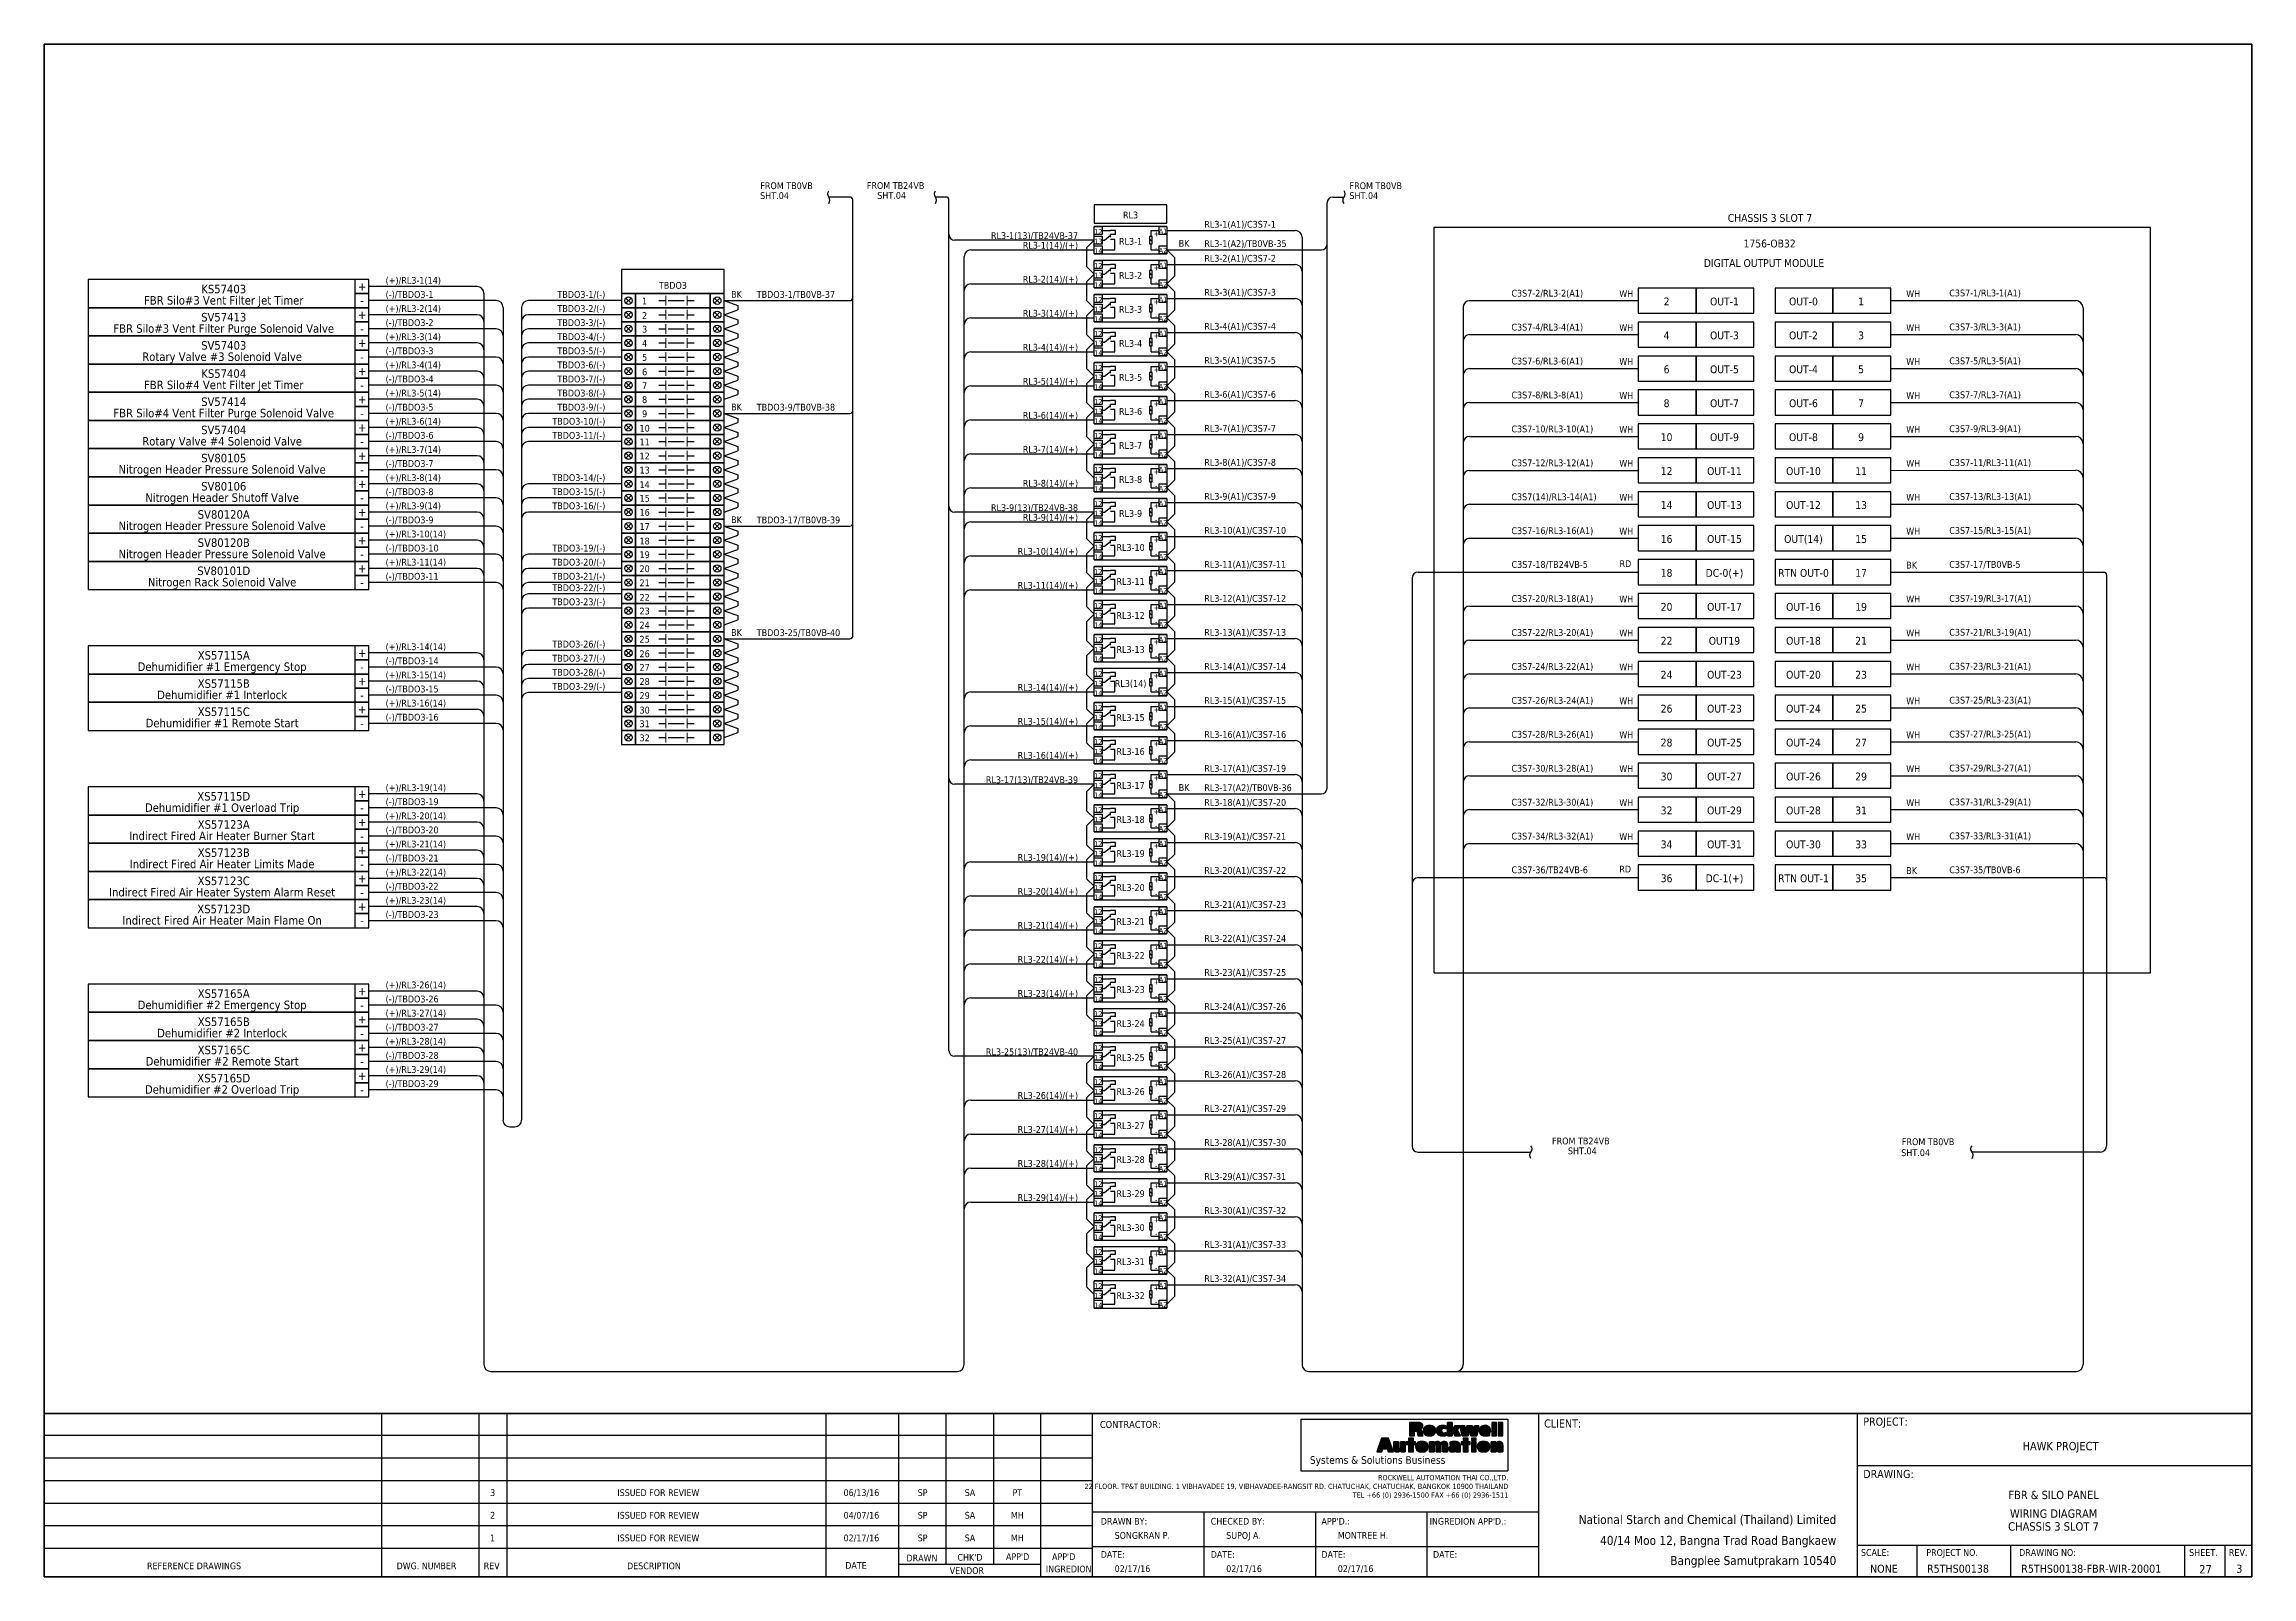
# Model space of a CAD drawing. Header units: millimetres. Extents: x 0 to 1792788, y -13 to 262234.
# Drawn here: x 1130709 to 1229599, y -13 to 68674 of the extents above; entities that cross this region are included whole.
import ezdxf
from ezdxf.enums import TextEntityAlignment as Align

# ---------------------------------------------------------------- set-up
doc = ezdxf.new("R2010")
doc.units = ezdxf.units.MM
for name, color, linetype, lineweight in [('ASHADE', 7, 'Continuous', 25), ('GT_1', 9, 'Continuous', 25), ('HELPPOINT', 7, 'Continuous', 25), ('IE-EQUIP', 253, 'Continuous', 25), ('MEMBER', 7, 'Continuous', 25), ('power', 7, 'Continuous', 25), ('RA_LOGO', 2, 'Continuous', 25), ('TITLE_BOX', 7, 'Continuous', 25)]:
    doc.layers.add(name, color=color, linetype=linetype, lineweight=lineweight)
doc.styles.add('Tahoma', font='')
doc.styles.get('Tahoma').set_extended_font_data('Tahoma')

msp = doc.modelspace()

# ---------------------------------------------------------------- texts
at = {"color": 7, "style": 'Tahoma'}
for s, p in [('FROM TB0VB', (1162787, 62176)), ('FROM TB0VB', (1189181, 62176)), ('SHT.04', (1162781, 61733)), ('SHT.04', (1189175, 61733)), ('BK', (1181530, 59591)), ('RL3-1(A2)/TB0VB-35', (1182675, 59584)), ('(-)/TBDO3-1', (1146004, 57304)), ('BK', (1161482, 57311)), ('TBDO3-1/TB0VB-37', (1162628, 57304)), ('(-)/TBDO3-2', (1146004, 56041)), ('(-)/TBDO3-3', (1146004, 54778)), ('(-)/TBDO3-4', (1146004, 53515)), ('(-)/TBDO3-5', (1146004, 52252)), ('BK', (1161482, 52259)), ('TBDO3-9/TB0VB-38', (1162628, 52252)), ('(-)/TBDO3-6', (1146004, 50989)), ('(-)/TBDO3-7', (1146004, 49726)), ('(-)/TBDO3-8', (1146004, 48463)), ('(-)/TBDO3-9', (1146004, 47200)), ('BK', (1161482, 47207)), ('TBDO3-17/TB0VB-39', (1162628, 47200)), ('(-)/TBDO3-10', (1146004, 45937)), ('C3S7-17/TB0VB-5', (1216046, 45205)), ('(-)/TBDO3-11', (1146004, 44674)), ('BK', (1214118, 45174)), ('BK', (1161482, 42155)), ('TBDO3-25/TB0VB-40', (1162628, 42148)), ('(-)/TBDO3-14', (1146004, 40886)), ('(-)/TBDO3-15', (1146004, 39623)), ('(-)/TBDO3-16', (1146004, 38360)), ('(-)/TBDO3-19', (1146004, 34571)), ('BK', (1181530, 35207)), ('RL3-17(A2)/TB0VB-36', (1182675, 35200)), ('(-)/TBDO3-20', (1146004, 33308)), ('(-)/TBDO3-21', (1146004, 32045)), ('BK', (1214118, 31488)), ('C3S7-35/TB0VB-6', (1216046, 31520)), ('(-)/TBDO3-22', (1146004, 30782)), ('(-)/TBDO3-23', (1146004, 29519)), ('(-)/TBDO3-26', (1146004, 25730)), ('(-)/TBDO3-27', (1146004, 24467)), ('(-)/TBDO3-28', (1146004, 23204)), ('(-)/TBDO3-29', (1146004, 21941)), ('SHT.04', (1213893, 18844)), ('FROM TB0VB', (1213922, 19333))]:
    msp.add_text(s, height=304.8, dxfattribs=at).set_placement(p)
at = {"color": 1, "style": 'Tahoma'}
for s, p in [('FROM TB24VB', (1167557, 62185)), ('SHT.04', (1168026, 61742)), ('C3S7-18/TB24VB-5', (1196438, 45205)), ('RD', (1201275, 45239)), ('C3S7-36/TB24VB-6', (1196438, 31520)), ('RD', (1201266, 31553)), ('FROM TB24VB', (1198251, 19368)), ('SHT.04', (1198964, 18925))]:
    msp.add_text(s, height=304.8, dxfattribs=at).set_placement(p)
at = {"color": 2, "style": 'Tahoma'}
for s, height, p in [('RL3', 304.8, (1179373, 61017)), ('CHASSIS 3 SLOT 7', 350.52, (1208016, 60886)), ('1756-OB32', 350.5, (1207999, 59739)), ('DIGITAL OUTPUT MODULE', 350.52, (1207746, 58864)), ('2', 351, (1203383, 57142)), ('OUT-1', 350.5, (1205976, 57142)), ('OUT-0', 350.5, (1209515, 57142)), ('1', 351, (1212096, 57142)), ('4', 351, (1203383, 55622)), ('OUT-3', 350.5, (1205976, 55622)), ('OUT-2', 350.5, (1209515, 55622)), ('3', 351, (1212096, 55622)), ('6', 351, (1203383, 54101)), ('OUT-5', 350.5, (1205976, 54101)), ('OUT-4', 350.5, (1209515, 54101)), ('5', 351, (1212096, 54101)), ('8', 351, (1203383, 52581)), ('OUT-7', 350.5, (1205976, 52581)), ('OUT-6', 350.5, (1209515, 52581)), ('7', 351, (1212096, 52581)), ('10', 350.5, (1203383, 51060)), ('OUT-9', 350.5, (1205976, 51060)), ('OUT-8', 350.5, (1209515, 51060)), ('9', 351, (1212096, 51060)), ('12', 350.5, (1203383, 49539)), ('OUT-11', 350.5, (1205976, 49539)), ('OUT-10', 350.5, (1209515, 49539)), ('11', 350.5, (1212096, 49539)), ('14', 350.5, (1203383, 48019)), ('OUT-13', 350.5, (1205976, 48019)), ('OUT-12', 350.5, (1209515, 48019)), ('13', 350.5, (1212096, 48019)), ('16', 350.5, (1203383, 46498)), ('OUT-15', 350.5, (1205976, 46498)), ('OUT(14)', 350.5, (1209515, 46498)), ('15', 350.5, (1212096, 46498)), ('18', 350.5, (1203383, 44978)), ('DC-0(+)', 350.5, (1205976, 44978)), ('RTN OUT-0', 350.5, (1209515, 44978)), ('17', 350.5, (1212096, 44978)), ('20', 350.5, (1203383, 43457)), ('OUT-17', 350.5, (1205976, 43457)), ('OUT-16', 350.5, (1209515, 43457)), ('19', 350.5, (1212096, 43457)), ('22', 350.5, (1203383, 41936)), ('OUT19', 350.5, (1205976, 41936)), ('OUT-18', 350.5, (1209515, 41936)), ('21', 350.5, (1212096, 41936)), ('24', 350.5, (1203383, 40416)), ('OUT-23', 350.5, (1205976, 40416)), ('OUT-20', 350.5, (1209515, 40416)), ('23', 350.5, (1212096, 40416)), ('26', 350.5, (1203383, 38895)), ('OUT-23', 350.5, (1205976, 38895)), ('OUT-24', 350.5, (1209515, 38895)), ('25', 350.5, (1212096, 38895)), ('28', 350.5, (1203383, 37375)), ('OUT-25', 350.5, (1205976, 37375)), ('OUT-24', 350.5, (1209515, 37375)), ('27', 350.5, (1212096, 37375)), ('30', 350.5, (1203383, 35854)), ('OUT-27', 350.5, (1205976, 35854)), ('OUT-26', 350.5, (1209515, 35854)), ('29', 350.5, (1212096, 35854)), ('32', 350.5, (1203383, 34333)), ('OUT-29', 350.5, (1205976, 34333)), ('OUT-28', 350.5, (1209515, 34333)), ('31', 350.5, (1212096, 34333)), ('34', 350.5, (1203383, 32813)), ('OUT-31', 350.5, (1205976, 32813)), ('OUT-30', 350.5, (1209515, 32813)), ('33', 350.5, (1212096, 32813)), ('36', 350.5, (1203383, 31292)), ('DC-1(+)', 350.5, (1205976, 31292)), ('RTN OUT-1', 350.5, (1209515, 31292)), ('35', 350.5, (1212096, 31292))]:
    msp.add_text(s, height=height, dxfattribs=at).set_placement(p, align=Align.MIDDLE_CENTER)
at = {"color": 4, "style": 'Tahoma'}
for s, p in [('RL3-1(A1)/C3S7-1', (1182675, 60448)), ('RL3-2(A1)/C3S7-2', (1182675, 58924)), ('(+)/RL3-1(14)', (1146004, 57936)), ('RL3-3(A1)/C3S7-3', (1182675, 57400)), ('C3S7-2/RL3-2(A1)', (1196433, 57360)), ('WH', (1201266, 57338)), ('WH', (1214118, 57338)), ('C3S7-1/RL3-1(A1)', (1216046, 57370)), ('(+)/RL3-2(14)', (1146004, 56673)), ('(+)/RL3-3(14)', (1146004, 55410)), ('RL3-4(A1)/C3S7-4', (1182675, 55876)), ('C3S7-4/RL3-4(A1)', (1196433, 55839)), ('WH', (1201266, 55818)), ('WH', (1214118, 55818)), ('C3S7-3/RL3-3(A1)', (1216046, 55850)), ('(+)/RL3-4(14)', (1146004, 54147)), ('RL3-5(A1)/C3S7-5', (1182675, 54352)), ('C3S7-6/RL3-6(A1)', (1196433, 54319)), ('WH', (1201266, 54297)), ('WH', (1214118, 54297)), ('C3S7-5/RL3-5(A1)', (1216046, 54329)), ('(+)/RL3-5(14)', (1146004, 52884)), ('RL3-6(A1)/C3S7-6', (1182675, 52828)), ('C3S7-8/RL3-8(A1)', (1196433, 52798)), ('WH', (1201266, 52777)), ('WH', (1214118, 52777)), ('C3S7-7/RL3-7(A1)', (1216046, 52808)), ('(+)/RL3-6(14)', (1146004, 51621)), ('RL3-7(A1)/C3S7-7', (1182675, 51304)), ('C3S7-10/RL3-10(A1)', (1196433, 51278)), ('WH', (1201266, 51256)), ('WH', (1214118, 51256)), ('C3S7-9/RL3-9(A1)', (1216046, 51288)), ('(+)/RL3-7(14)', (1146004, 50358)), ('RL3-8(A1)/C3S7-8', (1182675, 49780)), ('C3S7-12/RL3-12(A1)', (1196433, 49757)), ('WH', (1201266, 49735)), ('WH', (1214118, 49735)), ('C3S7-11/RL3-11(A1)', (1216046, 49767)), ('(+)/RL3-8(14)', (1146004, 49095)), ('RL3-9(A1)/C3S7-9', (1182675, 48256)), ('C3S7(14)/RL3-14(A1)', (1196433, 48236)), ('WH', (1201266, 48215)), ('WH', (1214118, 48215)), ('C3S7-13/RL3-13(A1)', (1216046, 48247)), ('(+)/RL3-9(14)', (1146004, 47832)), ('(+)/RL3-10(14)', (1146004, 46569)), ('RL3-10(A1)/C3S7-10', (1182675, 46732)), ('C3S7-16/RL3-16(A1)', (1196433, 46716)), ('WH', (1201266, 46694)), ('WH', (1214118, 46694)), ('C3S7-15/RL3-15(A1)', (1216046, 46726)), ('(+)/RL3-11(14)', (1146004, 45306)), ('RL3-11(A1)/C3S7-11', (1182675, 45208)), ('RL3-12(A1)/C3S7-12', (1182675, 43684)), ('C3S7-20/RL3-18(A1)', (1196433, 43675)), ('WH', (1201266, 43653)), ('WH', (1214118, 43653)), ('C3S7-19/RL3-17(A1)', (1216046, 43685)), ('(+)/RL3-14(14)', (1146004, 41517)), ('RL3-13(A1)/C3S7-13', (1182675, 42160)), ('C3S7-22/RL3-20(A1)', (1196433, 42154)), ('WH', (1201266, 42132)), ('WH', (1214118, 42132)), ('C3S7-21/RL3-19(A1)', (1216046, 42164)), ('(+)/RL3-15(14)', (1146004, 40254)), ('RL3-14(A1)/C3S7-14', (1182675, 40636)), ('C3S7-24/RL3-22(A1)', (1196433, 40633)), ('WH', (1201266, 40612)), ('WH', (1214118, 40612)), ('C3S7-23/RL3-21(A1)', (1216046, 40643)), ('(+)/RL3-16(14)', (1146004, 38991)), ('RL3-15(A1)/C3S7-15', (1182675, 39112)), ('C3S7-26/RL3-24(A1)', (1196433, 39113)), ('WH', (1201266, 39091)), ('WH', (1214118, 39091)), ('C3S7-25/RL3-23(A1)', (1216046, 39123)), ('RL3-16(A1)/C3S7-16', (1182675, 37588)), ('C3S7-28/RL3-26(A1)', (1196433, 37592)), ('WH', (1201266, 37571)), ('WH', (1214118, 37571)), ('C3S7-27/RL3-25(A1)', (1216046, 37602)), ('RL3-17(A1)/C3S7-19', (1182675, 36064)), ('C3S7-30/RL3-28(A1)', (1196433, 36071)), ('WH', (1201266, 36050)), ('WH', (1214118, 36050)), ('C3S7-29/RL3-27(A1)', (1216046, 36082)), ('(+)/RL3-19(14)', (1146004, 35202)), ('RL3-18(A1)/C3S7-20', (1182675, 34540)), ('C3S7-32/RL3-30(A1)', (1196433, 34551)), ('WH', (1201266, 34529)), ('WH', (1214118, 34529)), ('C3S7-31/RL3-29(A1)', (1216046, 34561)), ('(+)/RL3-20(14)', (1146004, 33939)), ('(+)/RL3-21(14)', (1146004, 32676)), ('RL3-19(A1)/C3S7-21', (1182675, 33016)), ('C3S7-34/RL3-32(A1)', (1196433, 33030)), ('WH', (1201266, 33009)), ('WH', (1214118, 33009)), ('C3S7-33/RL3-31(A1)', (1216046, 33040)), ('(+)/RL3-22(14)', (1146004, 31413)), ('RL3-20(A1)/C3S7-22', (1182675, 31492)), ('(+)/RL3-23(14)', (1146004, 30150)), ('RL3-21(A1)/C3S7-23', (1182675, 29968)), ('RL3-22(A1)/C3S7-24', (1182675, 28444)), ('RL3-23(A1)/C3S7-25', (1182675, 26920)), ('(+)/RL3-26(14)', (1146004, 26361)), ('RL3-24(A1)/C3S7-26', (1182675, 25396)), ('(+)/RL3-27(14)', (1146004, 25098)), ('(+)/RL3-28(14)', (1146004, 23835)), ('RL3-25(A1)/C3S7-27', (1182675, 23872)), ('(+)/RL3-29(14)', (1146004, 22572)), ('RL3-26(A1)/C3S7-28', (1182675, 22348)), ('RL3-27(A1)/C3S7-29', (1182675, 20824)), ('RL3-28(A1)/C3S7-30', (1182675, 19300)), ('RL3-29(A1)/C3S7-31', (1182675, 17776)), ('RL3-30(A1)/C3S7-32', (1182675, 16252)), ('RL3-31(A1)/C3S7-33', (1182675, 14728)), ('RL3-32(A1)/C3S7-34', (1182675, 13204))]:
    msp.add_text(s, height=304.8, dxfattribs=at).set_placement(p)
at = {"color": 1, "style": 'Tahoma'}
for s, p in [('RL3-1(13)/TB24VB-37', (1177022, 59940)), ('RL3-9(13)/TB24VB-38', (1177022, 47748)), ('RL3-17(13)/TB24VB-39', (1177022, 35556)), ('RL3-25(13)/TB24VB-40', (1177022, 23364))]:
    msp.add_text(s, height=304.8, dxfattribs=at).set_placement(p, align=Align.RIGHT)
at = {"color": 4, "style": 'Tahoma'}
for s, p in [('RL3-1(14)/(+)', (1177022, 59508)), ('RL3-2(14)/(+)', (1177022, 57984)), ('RL3-3(14)/(+)', (1177022, 56460)), ('RL3-4(14)/(+)', (1177022, 54936)), ('RL3-5(14)/(+)', (1177022, 53412)), ('RL3-6(14)/(+)', (1177022, 51888)), ('RL3-7(14)/(+)', (1177022, 50364)), ('RL3-8(14)/(+)', (1177022, 48840)), ('RL3-9(14)/(+)', (1177022, 47316)), ('RL3-10(14)/(+)', (1177022, 45792)), ('RL3-11(14)/(+)', (1177022, 44268)), ('RL3-14(14)/(+)', (1177022, 39696)), ('RL3-15(14)/(+)', (1177022, 38172)), ('RL3-16(14)/(+)', (1177022, 36648)), ('RL3-19(14)/(+)', (1177022, 32076)), ('RL3-20(14)/(+)', (1177022, 30552)), ('RL3-21(14)/(+)', (1177022, 29028)), ('RL3-22(14)/(+)', (1177022, 27504)), ('RL3-23(14)/(+)', (1177022, 25980)), ('RL3-26(14)/(+)', (1177022, 21408)), ('RL3-27(14)/(+)', (1177022, 19884)), ('RL3-28(14)/(+)', (1177022, 18360)), ('RL3-29(14)/(+)', (1177022, 16836))]:
    msp.add_text(s, height=304.8, dxfattribs=at).set_placement(p, align=Align.RIGHT)
at = {"color": 7, "style": 'Tahoma'}
for s, height, p in [('RL3-1', 304.8, (1179373, 59834)), ('RL3-2', 304.8, (1179373, 58310)), ('RL3-3', 304.8, (1179373, 56786)), ('RL3-4', 304.8, (1179373, 55262)), ('RL3-5', 304.8, (1179373, 53738)), ('RL3-6', 304.8, (1179373, 52214)), ('RL3-7', 304.8, (1179373, 50690)), ('RL3-8', 304.8, (1179373, 49166)), ('RL3-9', 304.8, (1179373, 47642)), ('RL3-10', 304.8, (1179373, 46118)), ('RL3-11', 304.8, (1179373, 44594)), ('RL3-12', 304.8, (1179373, 43070)), ('RL3-13', 304.8, (1179373, 41546)), ('RL3(14)', 304.8, (1179373, 40022)), ('RL3-15', 304.8, (1179373, 38498)), ('RL3-16', 304.8, (1179373, 36974)), ('RL3-17', 304.8, (1179373, 35450)), ('RL3-18', 304.8, (1179373, 33926)), ('RL3-19', 304.8, (1179373, 32402)), ('RL3-20', 304.8, (1179373, 30878)), ('RL3-21', 304.8, (1179373, 29354)), ('RL3-22', 304.8, (1179373, 27830)), ('RL3-23', 304.8, (1179373, 26306)), ('RL3-24', 304.8, (1179373, 24782)), ('RL3-25', 304.8, (1179373, 23258)), ('RL3-26', 304.8, (1179373, 21734)), ('RL3-27', 304.8, (1179373, 20210)), ('RL3-28', 304.8, (1179373, 18686)), ('RL3-29', 304.8, (1179373, 17162)), ('RL3-30', 304.8, (1179373, 15638)), ('RL3-31', 304.8, (1179373, 14114)), ('RL3-32', 304.8, (1179373, 12590)), ('CHASSIS 3 SLOT 7', 376.46, (1220714, 2247)), ('27', 376.5, (1227524, 327))]:
    msp.add_text(s, height=height, dxfattribs=at).set_placement(p, align=Align.MIDDLE_CENTER)
at = {"color": 4, "style": 'Tahoma'}
for s, height, p in [('FBR Silo#3 Vent Filter Jet Timer', 381, (1138753, 57193)), ('KS57403', 381, (1138753, 57701)), ('TBDO3', 304.8, (1158873, 57863)), ('SV57413', 381, (1138753, 56438)), ('FBR Silo#3 Vent Filter Purge Solenoid Valve', 381, (1138753, 55930)), ('Rotary Valve #3 Solenoid Valve ', 381, (1138753, 54667)), ('SV57403', 381, (1138753, 55175)), ('FBR Silo#4 Vent Filter Jet Timer', 381, (1138753, 53404)), ('KS57404', 381, (1138753, 53912)), ('SV57414', 381, (1138753, 52649)), ('FBR Silo#4 Vent Filter Purge Solenoid Valve', 381, (1138753, 52141)), ('SV57404', 381, (1138753, 51387)), ('Rotary Valve #4 Solenoid Valve ', 381, (1138753, 50879)), ('Nitrogen Header Pressure Solenoid Valve ', 381, (1138753, 49616)), ('SV80105', 381, (1138753, 50124)), ('Nitrogen Header Shutoff Valve ', 381, (1138753, 48353)), ('SV80106', 381, (1138753, 48861)), ('SV80120A', 381, (1138753, 47598)), ('Nitrogen Header Pressure Solenoid Valve ', 381, (1138753, 47090)), ('SV80120B', 381, (1138753, 46335)), ('Nitrogen Header Pressure Solenoid Valve ', 381, (1138753, 45827)), ('Nitrogen Rack Solenoid Valve ', 381, (1138753, 44564)), ('SV80101D', 381, (1138753, 45072)), ('Dehumidifier #1 Emergency Stop ', 381, (1138753, 40775)), ('XS57115A', 381, (1138753, 41283)), ('Dehumidifier #1 Interlock ', 381, (1138753, 39512)), ('XS57115B', 381, (1138753, 40020)), ('XS57115C', 381, (1138753, 38757)), ('Dehumidifier #1 Remote Start ', 381, (1138753, 38249)), ('Dehumidifier #1 Overload Trip ', 381, (1138753, 34460)), ('XS57115D', 381, (1138753, 34968)), ('XS57123A', 381, (1138753, 33705)), ('Indirect Fired Air Heater Burner Start ', 381, (1138753, 33197)), ('XS57123B', 381, (1138753, 32442)), ('Indirect Fired Air Heater Limits Made ', 381, (1138753, 31934)), ('Indirect Fired Air Heater System Alarm Reset ', 381, (1138753, 30671)), ('XS57123C', 381, (1138753, 31179)), ('XS57123D', 381, (1138753, 29916)), ('Indirect Fired Air Heater Main Flame On ', 381, (1138753, 29408)), ('Dehumidifier #2 Emergency Stop ', 381, (1138753, 25619)), ('XS57165A', 381, (1138753, 26127)), ('XS57165B', 381, (1138753, 24864)), ('Dehumidifier #2 Interlock ', 381, (1138753, 24356)), ('XS57165C', 381, (1138753, 23601)), ('Dehumidifier #2 Remote Start ', 381, (1138753, 23093)), ('Dehumidifier #2 Overload Trip ', 381, (1138753, 21830)), ('XS57165D', 381, (1138753, 22338))]:
    msp.add_text(s, height=height, dxfattribs=at).set_placement(p, align=Align.MIDDLE_CENTER)
at = {"color": 7, "style": 'Tahoma'}
for s, p in [('TBDO3-1/(-)', (1155846, 57304)), ('TBDO3-2/(-)', (1155846, 56673)), ('TBDO3-3/(-)', (1155846, 56041)), ('TBDO3-4/(-)', (1155846, 55410)), ('TBDO3-5/(-)', (1155846, 54778)), ('TBDO3-6/(-)', (1155846, 54147)), ('TBDO3-7/(-)', (1155846, 53515)), ('TBDO3-8/(-)', (1155846, 52884)), ('TBDO3-9/(-)', (1155846, 52252)), ('TBDO3-10/(-)', (1155846, 51621)), ('TBDO3-11/(-)', (1155846, 50989)), ('TBDO3-14/(-)', (1155846, 49095)), ('TBDO3-15/(-)', (1155846, 48463)), ('TBDO3-16/(-)', (1155846, 47832)), ('TBDO3-19/(-)', (1155846, 45937)), ('TBDO3-20/(-)', (1155846, 45306)), ('TBDO3-21/(-)', (1155846, 44674)), ('TBDO3-22/(-)', (1155846, 44160)), ('TBDO3-23/(-)', (1155846, 43529)), ('TBDO3-26/(-)', (1155846, 41635)), ('TBDO3-27/(-)', (1155846, 41003)), ('TBDO3-28/(-)', (1155846, 40372)), ('TBDO3-29/(-)', (1155846, 39740))]:
    msp.add_text(s, height=304.8, dxfattribs=at).set_placement(p, align=Align.RIGHT)
at = {"layer": 'power', "color": 1, "style": 'Tahoma'}
for p in [(1144951, 57813), (1144951, 56550), (1144951, 55287), (1144951, 54024), (1144951, 52761), (1144951, 51498), (1144951, 50235), (1144951, 48972), (1144951, 47709), (1144951, 46446), (1144951, 45183), (1144951, 41394), (1144951, 40131), (1144951, 38868), (1144951, 35079), (1144951, 33816), (1144951, 32553), (1144951, 31290), (1144951, 30027), (1144951, 26239), (1144951, 24976), (1144951, 23713), (1144951, 22450)]:
    msp.add_text('+', height=381, dxfattribs=at).set_placement(p, align=Align.MIDDLE_CENTER)
at = {"layer": 'power', "color": 7, "style": 'Tahoma'}
for s, height, p in [('-', 381, (1144951, 57183)), ('2', 305, (1157607, 56510)), ('1', 305, (1157607, 57162)), ('-', 381, (1144951, 55920)), ('4', 305, (1157607, 55267)), ('3', 305, (1157607, 55899)), ('-', 381, (1144951, 54657)), ('5', 305, (1157607, 54636)), ('6', 305, (1157607, 53984)), ('7', 305, (1157607, 53373)), ('-', 381, (1144951, 53394)), ('8', 305, (1157607, 52741)), ('-', 381, (1144951, 52131)), ('10', 305.3, (1157607, 51458)), ('9', 305, (1157607, 52110)), ('-', 381, (1144951, 50868)), ('11', 305.3, (1157607, 50847)), ('-', 381, (1144951, 49605)), ('12', 305.3, (1157607, 50215)), ('13', 305.3, (1157607, 49584)), ('14', 305.3, (1157607, 48932)), ('15', 305.3, (1157607, 48321)), ('-', 381, (1144951, 48342)), ('16', 305.3, (1157607, 47689)), ('-', 381, (1144951, 47079)), ('17', 305.3, (1157607, 47058)), ('18', 305.3, (1157607, 46406)), ('-', 381, (1144951, 45816)), ('19', 305.3, (1157607, 45795)), ('-', 381, (1144951, 44553)), ('20', 305.3, (1157607, 45164)), ('21', 305.3, (1157607, 44532)), ('22', 305.3, (1157607, 43880)), ('23', 305.3, (1157607, 43269)), ('24', 305.3, (1157607, 42638)), ('25', 305.3, (1157607, 42006)), ('-', 381, (1144951, 40764)), ('26', 305.3, (1157607, 41354)), ('27', 305.3, (1157607, 40743)), ('28', 305.3, (1157607, 40112)), ('29', 305.3, (1157607, 39480)), ('-', 381, (1144951, 39501)), ('30', 305.3, (1157607, 38828)), ('-', 381, (1144951, 38238)), ('31', 305.3, (1157607, 38217)), ('32', 305.3, (1157607, 37586)), ('-', 381, (1144951, 34449)), ('-', 381, (1144951, 33186)), ('-', 381, (1144951, 31923)), ('-', 381, (1144951, 30660)), ('-', 381, (1144951, 29397)), ('-', 381, (1144951, 25608)), ('-', 381, (1144951, 24345)), ('-', 381, (1144951, 23082)), ('-', 381, (1144951, 21819))]:
    msp.add_text(s, height=height, dxfattribs=at).set_placement(p, align=Align.MIDDLE_CENTER)

# ---------------------------------------------------------------- blocks, each defined once
blk = doc.blocks.new('RA_LOGO1')
at = {"layer": 'RA_LOGO', "linetype": 'Continuous', "ltscale": 25.4}
for color, points in [(1, [(25.1, 13.7), (25.8, 13.7), (26.2, 13.7), (26.6, 13.5), (26.8, 13.2), (26.9, 12.8), (27, 12.3), (27.1, 11.7), (27.2, 11.1), (27.3, 10.7), (30.8, 10.7), (30.7, 11.1), (30.6, 11.7), (30.5, 12.2), (30.4, 12.8), (30.2, 13.4), (30, 13.9), (29.6, 14.3), (29.1, 14.6), (28.4, 14.8), (29, 15), (29.5, 15.2), (29.8, 15.5), (30.2, 15.8), (30.4, 16.2), (30.6, 16.6), (30.6, 17.2), (30.6, 17.6), (30.5, 18), (30.3, 18.4), (30.1, 18.6), (29.8, 18.9), (29.5, 19.1), (29.1, 19.3), (28.7, 19.4), (28.2, 19.5), (27.7, 19.5), (27.2, 19.5), (21.7, 19.5), (21.7, 10.7), (25.1, 10.7)]), (1, [(24.9, 15.7), (24.9, 17.6), (25.9, 17.6), (26.5, 17.5), (27, 17.2), (27.2, 16.7), (27.1, 16.1), (26.8, 15.8), (26.3, 15.7), (25.8, 15.7)]), (1, [(33, 17.2), (32.6, 17), (32.3, 16.8), (32, 16.6), (31.7, 16.4), (31.4, 16.1), (31.3, 15.7), (31.1, 15.4), (31, 15), (30.9, 14.6), (30.9, 14.1), (30.9, 13.7), (31, 13.3), (31.1, 12.9), (31.2, 12.5), (31.4, 12.2), (31.6, 11.9), (31.8, 11.6), (32.1, 11.3), (32.4, 11.1), (32.8, 11), (33.1, 10.8), (33.6, 10.7), (34, 10.6), (34.5, 10.6), (35, 10.5), (35.5, 10.6), (36, 10.6), (36.5, 10.7), (36.9, 10.8), (37.3, 11), (37.6, 11.1), (37.9, 11.3), (38.2, 11.6), (38.4, 11.9), (38.7, 12.2), (38.8, 12.5), (39, 12.9), (39, 13.3), (39.1, 13.7), (39.1, 14.1), (39.1, 14.6), (39, 15), (38.9, 15.4), (38.8, 15.7), (38.6, 16.1), (38.3, 16.4), (38.1, 16.6), (37.7, 16.8), (37.4, 17), (37, 17.2), (36.6, 17.3), (36.1, 17.4), (35.6, 17.4), (35, 17.5), (34.5, 17.4), (33.9, 17.4), (33.5, 17.3)]), (1, [(34.6, 15.4), (35, 15.6), (35.5, 15.4), (35.7, 14.8), (35.7, 14.1), (35.7, 13.4), (35.6, 12.9), (35.4, 12.6), (35, 12.4), (34.6, 12.6), (34.4, 12.9), (34.3, 13.4), (34.3, 14.1), (34.4, 14.8)]), (1, [(43.1, 14.6), (43.3, 15), (43.6, 15.3), (44.1, 15.5), (44.6, 15.6), (45.2, 15.5), (45.6, 15.4), (46, 15.2), (46, 17.2), (45.5, 17.3), (45, 17.4), (44.4, 17.4), (43.7, 17.5), (43.2, 17.4), (42.7, 17.4), (42.2, 17.3), (41.7, 17.2), (41.3, 17), (41, 16.8), (40.7, 16.6), (40.4, 16.4), (40.2, 16.1), (40, 15.7), (39.8, 15.4), (39.7, 15), (39.6, 14.6), (39.6, 14.1), (39.6, 13.7), (39.7, 13.3), (39.8, 12.9), (39.9, 12.5), (40.1, 12.2), (40.3, 11.9), (40.5, 11.6), (40.8, 11.3), (41.1, 11.1), (41.5, 11), (41.8, 10.8), (42.3, 10.7), (42.7, 10.6), (43.2, 10.6), (43.7, 10.5), (44.4, 10.6), (45, 10.6), (45.6, 10.7), (46.1, 10.9), (46.1, 12.8), (45.6, 12.6), (45.2, 12.5), (44.6, 12.4), (44.1, 12.5), (43.6, 12.7), (43.3, 13), (43.1, 13.5), (43, 14.1)]), (1, [(50.1, 19.5), (46.9, 19.5), (46.9, 10.7), (50.1, 10.7), (50.1, 14.4)]), (1, [(50.1, 14.4), (51.9, 10.7), (55.6, 10.7), (53.4, 14.4), (55.2, 17.3), (51.7, 17.3)]), (1, [(56.7, 10.7), (60.7, 10.7), (61.5, 15.2), (61.6, 15.2), (62.4, 10.7), (66.4, 10.7), (67.8, 17.3), (64.9, 17.3), (64.3, 13), (64.3, 13), (63.6, 17.3), (59.7, 17.3), (59, 13), (59, 13), (58.4, 17.3), (55.2, 17.3)]), (1, [(71.6, 10.6), (72.1, 10.5), (72.6, 10.5), (73.2, 10.6), (73.7, 10.6), (74.2, 10.7), (74.6, 10.8), (75.1, 10.9), (75.1, 12.6), (74.6, 12.4), (74.1, 12.3), (73.5, 12.2), (72.9, 12.2), (72.4, 12.2), (71.9, 12.3), (71.5, 12.5), (71.2, 12.8), (71.1, 13.2), (75.6, 13.2), (75.6, 13.6), (75.5, 14.1), (75.5, 14.5), (75.4, 15), (75.3, 15.4), (75.2, 15.7), (75, 16.1), (74.8, 16.4), (74.5, 16.6), (74.2, 16.9), (73.9, 17.1), (73.5, 17.2), (73.1, 17.4), (72.6, 17.4), (72.1, 17.5), (71.5, 17.4), (71, 17.4), (70.5, 17.3), (70.1, 17.2), (69.7, 17), (69.3, 16.8), (69, 16.6), (68.7, 16.4), (68.5, 16.1), (68.3, 15.7), (68.2, 15.4), (68.1, 15), (68, 14.6), (68, 14.1), (68, 13.7), (68, 13.3), (68.1, 12.9), (68.3, 12.5), (68.4, 12.2), (68.6, 11.9), (68.9, 11.6), (69.2, 11.3), (69.5, 11.1), (69.8, 11), (70.2, 10.8), (70.6, 10.7), (71.1, 10.6)]), (1, [(71.1, 14.6), (71.1, 15.2), (71.4, 15.7), (72, 15.9), (72.5, 15.7), (72.7, 15.2), (72.8, 14.6)]), (1, [(76.4, 10.7), (79.5, 10.7), (79.5, 19.5), (76.4, 19.5)]), (1, [(83.6, 19.5), (80.5, 19.5), (80.5, 10.7), (83.6, 10.7)]), (252, [(6.9, 1.9), (7.5, 0), (11.1, 0), (7.9, 9), (3.2, 9), (0, 0), (3.4, 0), (4, 1.9)]), (252, [(6.5, 4.1), (4.5, 4.1), (5.5, 7.1)]), (252, [(18.9, 6.7), (15.7, 6.7), (15.7, 2.8), (15.7, 2.4), (15.5, 2.1), (15.1, 1.9), (14.7, 2.1), (14.5, 2.4), (14.5, 2.8), (14.5, 6.7), (11.3, 6.7), (11.3, 2), (11.3, 1.6), (11.4, 1.2), (11.6, 0.8), (11.8, 0.5), (12.1, 0.2), (12.5, 0), (13, -0.1), (13.6, -0.1), (14.2, -0.1), (14.7, 0), (15.2, 0.3), (15.5, 0.7), (15.9, 1.2), (15.9, 0), (18.9, 0)]), (252, [(24.3, 4.9), (25.7, 4.9), (25.7, 6.7), (24.3, 6.7), (24.3, 9), (21, 9), (21, 6.7), (19.6, 6.7), (19.6, 4.9), (21, 4.9), (21, 0), (24.3, 0)]), (252, [(29, -0.1), (29.4, -0.1), (30, -0.1), (30.5, -0.1), (31, -0.1), (31.4, 0), (31.9, 0.1), (32.3, 0.3), (32.6, 0.5), (32.9, 0.7), (33.2, 0.9), (33.5, 1.2), (33.7, 1.5), (33.8, 1.9), (34, 2.2), (34.1, 2.6), (34.1, 3), (34.2, 3.5), (34.1, 4), (34.1, 4.4), (34, 4.8), (33.8, 5.1), (33.6, 5.5), (33.4, 5.8), (33.1, 6), (32.8, 6.3), (32.4, 6.4), (32, 6.6), (31.5, 6.7), (31.1, 6.8), (30.5, 6.9), (30, 6.9), (29.4, 6.9), (28.9, 6.8), (28.4, 6.7), (28, 6.6), (27.6, 6.4), (27.2, 6.3), (26.9, 6), (26.6, 5.8), (26.4, 5.5), (26.2, 5.1), (26, 4.8), (25.9, 4.4), (25.8, 4), (25.8, 3.5), (25.8, 3), (25.9, 2.6), (26, 2.2), (26.1, 1.9), (26.3, 1.5), (26.5, 1.2), (26.7, 0.9), (27, 0.7), (27.3, 0.5), (27.7, 0.3), (28.1, 0.1), (28.5, 0)]), (252, [(29.6, 1.9), (29.4, 2.3), (29.3, 2.8), (29.3, 3.5), (29.3, 4.2), (29.5, 4.7), (30, 5), (30.4, 4.7), (30.6, 4.2), (30.7, 3.5), (30.7, 2.8), (30.6, 2.3), (30.4, 1.9), (30, 1.8)]), (252, [(38.2, 3.9), (38.2, 4.3), (38.4, 4.7), (38.8, 4.8), (39.2, 4.7), (39.4, 4.3), (39.4, 3.9), (39.4, 0), (42.6, 0), (42.6, 3.9), (42.6, 4.3), (42.8, 4.7), (43.2, 4.8), (43.6, 4.7), (43.8, 4.3), (43.8, 3.9), (43.8, 0), (47, 0), (47, 4), (47, 4.4), (47, 4.8), (47, 5.1), (46.9, 5.5), (46.8, 5.8), (46.6, 6.1), (46.4, 6.4), (46.1, 6.6), (45.7, 6.7), (45.2, 6.8), (44.7, 6.9), (44.1, 6.8), (43.6, 6.7), (43.1, 6.5), (42.7, 6.1), (42.5, 5.7), (42.2, 6.2), (41.9, 6.5), (41.4, 6.7), (40.9, 6.8), (40.4, 6.9), (39.9, 6.8), (39.4, 6.7), (39, 6.6), (38.6, 6.3), (38.3, 6), (38, 5.5), (38, 6.7), (35, 6.7), (35, 0), (38.2, 0)]), (252, [(47.8, 1.3), (48, 0.9), (48.2, 0.6), (48.5, 0.3), (48.9, 0.1), (49.3, 0), (49.8, -0.1), (50.2, -0.1), (50.8, -0.1), (51.3, 0), (51.7, 0.2), (52.1, 0.6), (52.5, 1), (52.5, 0), (55.5, 0), (55.5, 4.1), (55.4, 4.6), (55.4, 5), (55.2, 5.4), (55, 5.7), (54.7, 6), (54.4, 6.2), (54.1, 6.4), (53.8, 6.6), (53.4, 6.7), (53, 6.8), (52.6, 6.8), (52.2, 6.9), (51.8, 6.9), (51.4, 6.9), (50.7, 6.9), (50.1, 6.8), (49.6, 6.7), (49.1, 6.6), (48.5, 6.5), (48.5, 4.6), (49.1, 4.8), (49.6, 5), (50.2, 5.1), (50.8, 5.2), (51.3, 5.2), (51.7, 5.1), (52.1, 4.9), (52.4, 4.6), (52.5, 4.2), (52.2, 4.2), (51.7, 4.3), (51.2, 4.3), (50.8, 4.3), (50.4, 4.2), (49.9, 4.2), (49.5, 4.1), (49.1, 3.9), (48.7, 3.7), (48.4, 3.5), (48.1, 3.2), (47.9, 2.8), (47.8, 2.3), (47.8, 1.8)]), (252, [(50.7, 2.2), (51, 2.7), (51.5, 2.9), (52.2, 3), (52.5, 3), (52.5, 2.7), (52.4, 2.2), (52.1, 1.7), (51.5, 1.6), (51.1, 1.6), (50.8, 1.8)]), (252, [(57.3, 0), (60.6, 0), (60.6, 4.9), (62, 4.9), (62, 6.7), (60.6, 6.7), (60.6, 9), (57.3, 9), (57.3, 6.7), (56, 6.7), (56, 4.9), (57.3, 4.9)]), (252, [(66, 7.5), (66, 9), (62.8, 9), (62.8, 7.5)]), (252, [(62.8, 0), (66, 0), (66, 6.7), (62.8, 6.7)]), (252, [(69.9, -0.1), (70.4, -0.1), (70.9, -0.1), (71.4, -0.1), (71.9, -0.1), (72.4, 0), (72.8, 0.1), (73.2, 0.3), (73.5, 0.5), (73.8, 0.7), (74.1, 0.9), (74.4, 1.2), (74.6, 1.5), (74.8, 1.9), (74.9, 2.2), (75, 2.6), (75, 3), (75.1, 3.5), (75, 4), (75, 4.4), (74.9, 4.8), (74.7, 5.1), (74.5, 5.5), (74.3, 5.8), (74, 6), (73.7, 6.3), (73.3, 6.4), (72.9, 6.6), (72.5, 6.7), (72, 6.8), (71.4, 6.9), (70.9, 6.9), (70.3, 6.9), (69.8, 6.8), (69.3, 6.7), (68.9, 6.6), (68.5, 6.4), (68.1, 6.3), (67.8, 6), (67.5, 5.8), (67.3, 5.5), (67.1, 5.1), (66.9, 4.8), (66.8, 4.4), (66.7, 4), (66.7, 3.5), (66.7, 3), (66.8, 2.6), (66.9, 2.2), (67, 1.9), (67.2, 1.5), (67.4, 1.2), (67.6, 0.9), (67.9, 0.7), (68.2, 0.5), (68.6, 0.3), (69, 0.1), (69.4, 0)]), (252, [(70.5, 1.9), (70.3, 2.3), (70.2, 2.8), (70.2, 3.5), (70.2, 4.2), (70.4, 4.7), (70.9, 5), (71.4, 4.7), (71.6, 4.2), (71.6, 3.5), (71.6, 2.8), (71.5, 2.3), (71.3, 1.9), (70.9, 1.8)]), (252, [(79.2, 3.9), (79.2, 4.3), (79.3, 4.7), (79.7, 4.8), (80.1, 4.7), (80.3, 4.3), (80.3, 3.9), (80.3, 0), (83.6, 0), (83.6, 4.7), (83.5, 5.1), (83.4, 5.6), (83.3, 5.9), (83, 6.3), (82.7, 6.5), (82.3, 6.7), (81.8, 6.8), (81.2, 6.9), (80.7, 6.8), (80.1, 6.7), (79.7, 6.4), (79.3, 6.1), (79, 5.5), (79, 6.7), (75.9, 6.7), (75.9, 0), (79.2, 0)])]:
    blk.add_hatch(color=color, dxfattribs=at).paths.add_polyline_path(points, flags=0)
at = {"layer": 'RA_LOGO', "color": 1, "linetype": 'Continuous', "ltscale": 25.4}
for points in [[(29.1, 19.3), (28.7, 19.4), (28.2, 19.5), (27.7, 19.5), (27.2, 19.5), (21.7, 19.5), (21.7, 10.7), (25.1, 10.7), (25.1, 13.7), (25.8, 13.7), (26.2, 13.7), (26.6, 13.5), (26.8, 13.2), (26.9, 12.8), (27, 12.3), (27.1, 11.7), (27.2, 11.1), (27.3, 10.7), (30.8, 10.7), (30.7, 11.1), (30.6, 11.7), (30.5, 12.2), (30.4, 12.8), (30.2, 13.4), (30, 13.9), (29.6, 14.3), (29.1, 14.6), (28.5, 14.8), (28.5, 14.8), (29, 15), (29.5, 15.2), (29.8, 15.5), (30.2, 15.8), (30.4, 16.2), (30.6, 16.6), (30.6, 17.2), (30.6, 17.6), (30.5, 18), (30.3, 18.4), (30.1, 18.6), (29.8, 18.9), (29.5, 19.1)], [(25.1, 13.7), (25.8, 13.7), (26.2, 13.7), (26.6, 13.5), (26.8, 13.2), (26.9, 12.8), (27, 12.3), (27.1, 11.7), (27.2, 11.1), (27.3, 10.7), (30.8, 10.7), (30.7, 11.1), (30.6, 11.7), (30.5, 12.2), (30.4, 12.8), (30.2, 13.4), (30, 13.9), (29.6, 14.3), (29.1, 14.6), (28.4, 14.8), (29, 15), (29.5, 15.2), (29.8, 15.5), (30.2, 15.8), (30.4, 16.2), (30.6, 16.6), (30.6, 17.2), (30.6, 17.6), (30.5, 18), (30.3, 18.4), (30.1, 18.6), (29.8, 18.9), (29.5, 19.1), (29.1, 19.3), (28.7, 19.4), (28.2, 19.5), (27.7, 19.5), (27.2, 19.5), (21.7, 19.5), (21.7, 10.7), (25.1, 10.7)], [(24.9, 15.7), (24.9, 17.6), (25.9, 17.6), (26.5, 17.5), (27, 17.2), (27.2, 16.7), (27.1, 16.1), (26.8, 15.8), (26.3, 15.7), (25.8, 15.7)], [(25.8, 15.7), (24.9, 15.7), (24.9, 17.6), (25.9, 17.6), (26.5, 17.5), (27, 17.2), (27.2, 16.7), (27.1, 16.1), (26.8, 15.8), (26.3, 15.7)], [(37, 17.2), (36.6, 17.3), (36.1, 17.4), (35.6, 17.4), (35, 17.5), (34.5, 17.4), (33.9, 17.4), (33.5, 17.3), (33, 17.2), (32.6, 17), (32.3, 16.8), (32, 16.6), (31.7, 16.4), (31.4, 16.1), (31.3, 15.7), (31.1, 15.4), (31, 15), (30.9, 14.6), (30.9, 14.1), (30.9, 14.1), (30.9, 13.7), (31, 13.3), (31.1, 12.9), (31.2, 12.5), (31.4, 12.2), (31.6, 11.9), (31.8, 11.6), (32.1, 11.3), (32.4, 11.1), (32.8, 11), (33.1, 10.8), (33.6, 10.7), (34, 10.6), (34.5, 10.6), (35, 10.5), (35.5, 10.6), (36, 10.6), (36.5, 10.7), (36.9, 10.8), (37.3, 11), (37.6, 11.1), (37.9, 11.3), (38.2, 11.6), (38.4, 11.9), (38.7, 12.2), (38.8, 12.5), (39, 12.9), (39, 13.3), (39.1, 13.7), (39.1, 14.1), (39.1, 14.6), (39, 15), (38.9, 15.4), (38.8, 15.7), (38.6, 16.1), (38.3, 16.4), (38.1, 16.6), (37.7, 16.8), (37.4, 17)], [(33, 17.2), (32.6, 17), (32.3, 16.8), (32, 16.6), (31.7, 16.4), (31.4, 16.1), (31.3, 15.7), (31.1, 15.4), (31, 15), (30.9, 14.6), (30.9, 14.1), (30.9, 13.7), (31, 13.3), (31.1, 12.9), (31.2, 12.5), (31.4, 12.2), (31.6, 11.9), (31.8, 11.6), (32.1, 11.3), (32.4, 11.1), (32.8, 11), (33.1, 10.8), (33.6, 10.7), (34, 10.6), (34.5, 10.6), (35, 10.5), (35.5, 10.6), (36, 10.6), (36.5, 10.7), (36.9, 10.8), (37.3, 11), (37.6, 11.1), (37.9, 11.3), (38.2, 11.6), (38.4, 11.9), (38.7, 12.2), (38.8, 12.5), (39, 12.9), (39, 13.3), (39.1, 13.7), (39.1, 14.1), (39.1, 14.6), (39, 15), (38.9, 15.4), (38.8, 15.7), (38.6, 16.1), (38.3, 16.4), (38.1, 16.6), (37.7, 16.8), (37.4, 17), (37, 17.2), (36.6, 17.3), (36.1, 17.4), (35.6, 17.4), (35, 17.5), (34.5, 17.4), (33.9, 17.4), (33.5, 17.3)], [(34.3, 14.1), (34.4, 14.8), (34.6, 15.4), (35, 15.6), (35.5, 15.4), (35.7, 14.8), (35.7, 14.1), (35.7, 13.4), (35.6, 12.9), (35.4, 12.6), (35, 12.4), (34.6, 12.6), (34.4, 12.9), (34.3, 13.4)], [(34.6, 15.4), (35, 15.6), (35.5, 15.4), (35.7, 14.8), (35.7, 14.1), (35.7, 13.4), (35.6, 12.9), (35.4, 12.6), (35, 12.4), (34.6, 12.6), (34.4, 12.9), (34.3, 13.4), (34.3, 14.1), (34.4, 14.8)], [(42.7, 17.4), (43.2, 17.4), (43.7, 17.5), (44.4, 17.4), (45, 17.4), (45.5, 17.3), (46, 17.2), (46, 15.2), (45.6, 15.4), (45.2, 15.5), (44.6, 15.6), (44.1, 15.5), (43.6, 15.3), (43.3, 15), (43.1, 14.6), (43, 14.1), (43.1, 13.5), (43.3, 13), (43.6, 12.7), (44.1, 12.5), (44.6, 12.4), (45.2, 12.5), (45.6, 12.6), (46.1, 12.8), (46.1, 10.9), (45.6, 10.7), (45, 10.6), (44.4, 10.6), (43.7, 10.5), (43.2, 10.6), (42.7, 10.6), (42.3, 10.7), (41.8, 10.8), (41.5, 11), (41.1, 11.1), (40.8, 11.3), (40.5, 11.6), (40.3, 11.9), (40.1, 12.2), (39.9, 12.5), (39.8, 12.9), (39.7, 13.3), (39.6, 13.7), (39.6, 14.1), (39.6, 14.6), (39.7, 15), (39.8, 15.4), (40, 15.7), (40.2, 16.1), (40.4, 16.4), (40.7, 16.6), (41, 16.8), (41.3, 17), (41.7, 17.2), (42.2, 17.3)], [(43.1, 14.6), (43.3, 15), (43.6, 15.3), (44.1, 15.5), (44.6, 15.6), (45.2, 15.5), (45.6, 15.4), (46, 15.2), (46, 17.2), (45.5, 17.3), (45, 17.4), (44.4, 17.4), (43.7, 17.5), (43.2, 17.4), (42.7, 17.4), (42.2, 17.3), (41.7, 17.2), (41.3, 17), (41, 16.8), (40.7, 16.6), (40.4, 16.4), (40.2, 16.1), (40, 15.7), (39.8, 15.4), (39.7, 15), (39.6, 14.6), (39.6, 14.1), (39.6, 13.7), (39.7, 13.3), (39.8, 12.9), (39.9, 12.5), (40.1, 12.2), (40.3, 11.9), (40.5, 11.6), (40.8, 11.3), (41.1, 11.1), (41.5, 11), (41.8, 10.8), (42.3, 10.7), (42.7, 10.6), (43.2, 10.6), (43.7, 10.5), (44.4, 10.6), (45, 10.6), (45.6, 10.7), (46.1, 10.9), (46.1, 12.8), (45.6, 12.6), (45.2, 12.5), (44.6, 12.4), (44.1, 12.5), (43.6, 12.7), (43.3, 13), (43.1, 13.5), (43, 14.1)], [(50.1, 10.7), (46.9, 10.7), (46.9, 19.5), (50.1, 19.5), (50.1, 14.4), (50.1, 14.4), (50.1, 14.4)], [(50.1, 19.5), (46.9, 19.5), (46.9, 10.7), (50.1, 10.7), (50.1, 14.4)], [(50.1, 14.4), (51.9, 10.7), (55.6, 10.7), (53.4, 14.4), (55.2, 17.3), (51.7, 17.3)], [(51.9, 10.7), (50.1, 14.4), (51.7, 17.3), (55.2, 17.3), (53.4, 14.4), (55.6, 10.7)], [(62.4, 10.7), (61.6, 15.2), (61.5, 15.2), (60.7, 10.7), (56.7, 10.7), (55.2, 17.3), (58.4, 17.3), (59, 13), (59, 13), (59.7, 17.3), (63.6, 17.3), (64.3, 13), (64.3, 13), (64.9, 17.3), (67.8, 17.3), (66.4, 10.7)], [(56.7, 10.7), (60.7, 10.7), (61.5, 15.2), (61.6, 15.2), (62.4, 10.7), (66.4, 10.7), (67.8, 17.3), (64.9, 17.3), (64.3, 13), (64.3, 13), (63.6, 17.3), (59.7, 17.3), (59, 13), (59, 13), (58.4, 17.3), (55.2, 17.3)], [(71.6, 10.6), (72.1, 10.5), (72.6, 10.5), (73.2, 10.6), (73.7, 10.6), (74.2, 10.7), (74.6, 10.8), (75.1, 10.9), (75.1, 12.6), (74.6, 12.4), (74.1, 12.3), (73.5, 12.2), (72.9, 12.2), (72.4, 12.2), (71.9, 12.3), (71.5, 12.5), (71.2, 12.8), (71.1, 13.2), (75.6, 13.2), (75.6, 13.6), (75.5, 14.1), (75.5, 14.5), (75.4, 15), (75.3, 15.4), (75.2, 15.7), (75, 16.1), (74.8, 16.4), (74.5, 16.6), (74.2, 16.9), (73.9, 17.1), (73.5, 17.2), (73.1, 17.4), (72.6, 17.4), (72.1, 17.5), (71.5, 17.4), (71, 17.4), (70.5, 17.3), (70.1, 17.2), (69.7, 17), (69.3, 16.8), (69, 16.6), (68.7, 16.4), (68.5, 16.1), (68.3, 15.7), (68.2, 15.4), (68.1, 15), (68, 14.6), (68, 14.1), (68, 14.1), (68, 13.7), (68, 13.3), (68.1, 12.9), (68.3, 12.5), (68.4, 12.2), (68.6, 11.9), (68.9, 11.6), (69.2, 11.3), (69.5, 11.1), (69.8, 11), (70.2, 10.8), (70.6, 10.7), (71.1, 10.6)], [(71.6, 10.6), (72.1, 10.5), (72.6, 10.5), (73.2, 10.6), (73.7, 10.6), (74.2, 10.7), (74.6, 10.8), (75.1, 10.9), (75.1, 12.6), (74.6, 12.4), (74.1, 12.3), (73.5, 12.2), (72.9, 12.2), (72.4, 12.2), (71.9, 12.3), (71.5, 12.5), (71.2, 12.8), (71.1, 13.2), (75.6, 13.2), (75.6, 13.6), (75.5, 14.1), (75.5, 14.5), (75.4, 15), (75.3, 15.4), (75.2, 15.7), (75, 16.1), (74.8, 16.4), (74.5, 16.6), (74.2, 16.9), (73.9, 17.1), (73.5, 17.2), (73.1, 17.4), (72.6, 17.4), (72.1, 17.5), (71.5, 17.4), (71, 17.4), (70.5, 17.3), (70.1, 17.2), (69.7, 17), (69.3, 16.8), (69, 16.6), (68.7, 16.4), (68.5, 16.1), (68.3, 15.7), (68.2, 15.4), (68.1, 15), (68, 14.6), (68, 14.1), (68, 13.7), (68, 13.3), (68.1, 12.9), (68.3, 12.5), (68.4, 12.2), (68.6, 11.9), (68.9, 11.6), (69.2, 11.3), (69.5, 11.1), (69.8, 11), (70.2, 10.8), (70.6, 10.7), (71.1, 10.6)], [(72.8, 14.6), (71.1, 14.6), (71.1, 15.2), (71.4, 15.7), (72, 15.9), (72.5, 15.7), (72.7, 15.2)], [(71.1, 14.6), (71.1, 15.2), (71.4, 15.7), (72, 15.9), (72.5, 15.7), (72.7, 15.2), (72.8, 14.6)], [(76.4, 10.7), (79.5, 10.7), (79.5, 19.5), (76.4, 19.5)], [(76.4, 10.7), (79.5, 10.7), (79.5, 19.5), (76.4, 19.5)], [(80.5, 10.7), (83.6, 10.7), (83.6, 19.5), (80.5, 19.5)], [(83.6, 19.5), (80.5, 19.5), (80.5, 10.7), (83.6, 10.7)]]:
    blk.add_lwpolyline(points, close=True, dxfattribs=at)
at = {"layer": 'RA_LOGO', "color": 252, "linetype": 'Continuous', "ltscale": 25.4}
for points in [[(7.5, 0), (11.1, 0), (7.9, 9), (3.2, 9), (0, 0), (3.4, 0), (4, 1.9), (6.9, 1.9)], [(6.9, 1.9), (7.5, 0), (11.1, 0), (7.9, 9), (3.2, 9), (0, 0), (3.4, 0), (4, 1.9)], [(5.5, 7.1), (5.5, 7.1), (6.5, 4.1), (4.5, 4.1)], [(6.5, 4.1), (4.5, 4.1), (5.5, 7.1)], [(11.6, 0.8), (11.4, 1.2), (11.3, 1.6), (11.3, 2), (11.3, 6.7), (14.5, 6.7), (14.5, 2.8), (14.5, 2.4), (14.7, 2.1), (15.1, 1.9), (15.5, 2.1), (15.7, 2.4), (15.7, 2.8), (15.7, 6.7), (18.9, 6.7), (18.9, 0), (15.9, 0), (15.9, 1.2), (15.8, 1.2), (15.5, 0.7), (15.2, 0.3), (14.7, 0), (14.2, -0.1), (13.6, -0.1), (13, -0.1), (12.5, 0), (12.1, 0.2), (11.8, 0.5)], [(18.9, 6.7), (15.7, 6.7), (15.7, 2.8), (15.7, 2.4), (15.5, 2.1), (15.1, 1.9), (14.7, 2.1), (14.5, 2.4), (14.5, 2.8), (14.5, 6.7), (11.3, 6.7), (11.3, 2), (11.3, 1.6), (11.4, 1.2), (11.6, 0.8), (11.8, 0.5), (12.1, 0.2), (12.5, 0), (13, -0.1), (13.6, -0.1), (14.2, -0.1), (14.7, 0), (15.2, 0.3), (15.5, 0.7), (15.9, 1.2), (15.9, 0), (18.9, 0)], [(24.3, 4.9), (25.7, 4.9), (25.7, 6.7), (24.3, 6.7), (24.3, 9), (21, 9), (21, 6.7), (19.6, 6.7), (19.6, 4.9), (21, 4.9), (21, 0), (24.3, 0)], [(24.3, 4.9), (25.7, 4.9), (25.7, 6.7), (24.3, 6.7), (24.3, 9), (21, 9), (21, 6.7), (19.6, 6.7), (19.6, 4.9), (21, 4.9), (21, 0), (24.3, 0)], [(29.4, 6.9), (28.9, 6.8), (28.4, 6.7), (28, 6.6), (27.6, 6.4), (27.2, 6.3), (26.9, 6), (26.6, 5.8), (26.4, 5.5), (26.2, 5.1), (26, 4.8), (25.9, 4.4), (25.8, 4), (25.8, 3.5), (25.8, 3.5), (25.8, 3), (25.9, 2.6), (26, 2.2), (26.1, 1.9), (26.3, 1.5), (26.5, 1.2), (26.7, 0.9), (27, 0.7), (27.3, 0.5), (27.7, 0.3), (28.1, 0.1), (28.5, 0), (29, -0.1), (29.4, -0.1), (30, -0.1), (30.5, -0.1), (31, -0.1), (31.4, 0), (31.9, 0.1), (32.3, 0.3), (32.6, 0.5), (32.9, 0.7), (33.2, 0.9), (33.5, 1.2), (33.7, 1.5), (33.8, 1.9), (34, 2.2), (34.1, 2.6), (34.1, 3), (34.2, 3.5), (34.2, 3.5), (34.1, 4), (34.1, 4.4), (34, 4.8), (33.8, 5.1), (33.6, 5.5), (33.4, 5.8), (33.1, 6), (32.8, 6.3), (32.4, 6.4), (32, 6.6), (31.5, 6.7), (31.1, 6.8), (30.5, 6.9), (30, 6.9), (30, 6.9)], [(29, -0.1), (29.4, -0.1), (30, -0.1), (30.5, -0.1), (31, -0.1), (31.4, 0), (31.9, 0.1), (32.3, 0.3), (32.6, 0.5), (32.9, 0.7), (33.2, 0.9), (33.5, 1.2), (33.7, 1.5), (33.8, 1.9), (34, 2.2), (34.1, 2.6), (34.1, 3), (34.2, 3.5), (34.1, 4), (34.1, 4.4), (34, 4.8), (33.8, 5.1), (33.6, 5.5), (33.4, 5.8), (33.1, 6), (32.8, 6.3), (32.4, 6.4), (32, 6.6), (31.5, 6.7), (31.1, 6.8), (30.5, 6.9), (30, 6.9), (29.4, 6.9), (28.9, 6.8), (28.4, 6.7), (28, 6.6), (27.6, 6.4), (27.2, 6.3), (26.9, 6), (26.6, 5.8), (26.4, 5.5), (26.2, 5.1), (26, 4.8), (25.9, 4.4), (25.8, 4), (25.8, 3.5), (25.8, 3), (25.9, 2.6), (26, 2.2), (26.1, 1.9), (26.3, 1.5), (26.5, 1.2), (26.7, 0.9), (27, 0.7), (27.3, 0.5), (27.7, 0.3), (28.1, 0.1), (28.5, 0)], [(29.3, 3.5), (29.3, 4.2), (29.5, 4.7), (30, 5), (30.4, 4.7), (30.6, 4.2), (30.7, 3.5), (30.7, 2.8), (30.6, 2.3), (30.4, 1.9), (30, 1.8), (29.6, 1.9), (29.4, 2.3), (29.3, 2.8)], [(29.6, 1.9), (29.4, 2.3), (29.3, 2.8), (29.3, 3.5), (29.3, 4.2), (29.5, 4.7), (30, 5), (30.4, 4.7), (30.6, 4.2), (30.7, 3.5), (30.7, 2.8), (30.6, 2.3), (30.4, 1.9), (30, 1.8)], [(39.4, 4.3), (39.2, 4.7), (38.8, 4.8), (38.4, 4.7), (38.2, 4.3), (38.2, 3.9), (38.2, 0), (35, 0), (35, 6.7), (38, 6.7), (38, 5.6), (38.1, 5.6), (38.3, 6), (38.6, 6.3), (39, 6.6), (39.4, 6.7), (39.9, 6.8), (40.4, 6.9), (40.9, 6.8), (41.4, 6.7), (41.9, 6.5), (42.2, 6.2), (42.5, 5.7), (42.5, 5.7), (42.7, 6.1), (43.1, 6.5), (43.6, 6.7), (44.1, 6.8), (44.7, 6.9), (45.2, 6.8), (45.7, 6.7), (46.1, 6.6), (46.4, 6.4), (46.6, 6.1), (46.8, 5.8), (46.9, 5.5), (47, 5.1), (47, 4.8), (47, 4.4), (47, 4), (47, 0), (43.8, 0), (43.8, 3.9), (43.8, 4.3), (43.6, 4.7), (43.2, 4.8), (42.8, 4.7), (42.6, 4.3), (42.6, 3.9), (42.6, 0), (39.4, 0), (39.4, 3.9)], [(38.2, 3.9), (38.2, 4.3), (38.4, 4.7), (38.8, 4.8), (39.2, 4.7), (39.4, 4.3), (39.4, 3.9), (39.4, 0), (42.6, 0), (42.6, 3.9), (42.6, 4.3), (42.8, 4.7), (43.2, 4.8), (43.6, 4.7), (43.8, 4.3), (43.8, 3.9), (43.8, 0), (47, 0), (47, 4), (47, 4.4), (47, 4.8), (47, 5.1), (46.9, 5.5), (46.8, 5.8), (46.6, 6.1), (46.4, 6.4), (46.1, 6.6), (45.7, 6.7), (45.2, 6.8), (44.7, 6.9), (44.1, 6.8), (43.6, 6.7), (43.1, 6.5), (42.7, 6.1), (42.5, 5.7), (42.2, 6.2), (41.9, 6.5), (41.4, 6.7), (40.9, 6.8), (40.4, 6.9), (39.9, 6.8), (39.4, 6.7), (39, 6.6), (38.6, 6.3), (38.3, 6), (38, 5.5), (38, 6.7), (35, 6.7), (35, 0), (38.2, 0)], [(50.1, 6.8), (49.6, 6.7), (49.1, 6.6), (48.5, 6.5), (48.5, 4.6), (49.1, 4.8), (49.6, 5), (50.2, 5.1), (50.8, 5.2), (51.3, 5.2), (51.7, 5.1), (52.1, 4.9), (52.4, 4.6), (52.5, 4.2), (52.2, 4.2), (51.7, 4.3), (51.2, 4.3), (50.8, 4.3), (50.4, 4.2), (49.9, 4.2), (49.5, 4.1), (49.1, 3.9), (48.7, 3.7), (48.4, 3.5), (48.1, 3.2), (47.9, 2.8), (47.8, 2.3), (47.8, 1.8), (47.8, 1.8), (47.8, 1.3), (48, 0.9), (48.2, 0.6), (48.5, 0.3), (48.9, 0.1), (49.3, 0), (49.8, -0.1), (50.2, -0.1), (50.8, -0.1), (51.3, 0), (51.7, 0.2), (52.1, 0.6), (52.4, 1), (52.5, 1), (52.5, 0), (55.5, 0), (55.5, 4.1), (55.4, 4.6), (55.4, 5), (55.2, 5.4), (55, 5.7), (54.7, 6), (54.4, 6.2), (54.1, 6.4), (53.8, 6.6), (53.4, 6.7), (53, 6.8), (52.6, 6.8), (52.2, 6.9), (51.8, 6.9), (51.4, 6.9), (50.7, 6.9)], [(47.8, 1.3), (48, 0.9), (48.2, 0.6), (48.5, 0.3), (48.9, 0.1), (49.3, 0), (49.8, -0.1), (50.2, -0.1), (50.8, -0.1), (51.3, 0), (51.7, 0.2), (52.1, 0.6), (52.5, 1), (52.5, 0), (55.5, 0), (55.5, 4.1), (55.4, 4.6), (55.4, 5), (55.2, 5.4), (55, 5.7), (54.7, 6), (54.4, 6.2), (54.1, 6.4), (53.8, 6.6), (53.4, 6.7), (53, 6.8), (52.6, 6.8), (52.2, 6.9), (51.8, 6.9), (51.4, 6.9), (50.7, 6.9), (50.1, 6.8), (49.6, 6.7), (49.1, 6.6), (48.5, 6.5), (48.5, 4.6), (49.1, 4.8), (49.6, 5), (50.2, 5.1), (50.8, 5.2), (51.3, 5.2), (51.7, 5.1), (52.1, 4.9), (52.4, 4.6), (52.5, 4.2), (52.2, 4.2), (51.7, 4.3), (51.2, 4.3), (50.8, 4.3), (50.4, 4.2), (49.9, 4.2), (49.5, 4.1), (49.1, 3.9), (48.7, 3.7), (48.4, 3.5), (48.1, 3.2), (47.9, 2.8), (47.8, 2.3), (47.8, 1.8)], [(50.7, 2.2), (51, 2.7), (51.5, 2.9), (52.2, 3), (52.5, 3), (52.5, 2.7), (52.4, 2.2), (52.1, 1.7), (51.5, 1.6), (51.1, 1.6), (50.8, 1.8)], [(52.5, 2.7), (52.4, 2.2), (52.1, 1.7), (51.5, 1.6), (51.1, 1.6), (50.8, 1.8), (50.7, 2.2), (51, 2.7), (51.5, 2.9), (52.2, 3), (52.5, 3)], [(60.6, 0), (60.6, 4.9), (62, 4.9), (62, 6.7), (60.6, 6.7), (60.6, 9), (57.3, 9), (57.3, 6.7), (56, 6.7), (56, 4.9), (57.3, 4.9), (57.3, 0)], [(57.3, 0), (60.6, 0), (60.6, 4.9), (62, 4.9), (62, 6.7), (60.6, 6.7), (60.6, 9), (57.3, 9), (57.3, 6.7), (56, 6.7), (56, 4.9), (57.3, 4.9)], [(66, 7.5), (66, 9), (62.8, 9), (62.8, 7.5)], [(62.8, 7.5), (66, 7.5), (66, 9), (62.8, 9)], [(62.8, 0), (66, 0), (66, 6.7), (62.8, 6.7)], [(62.8, 0), (66, 0), (66, 6.7), (62.8, 6.7)], [(72.9, 6.6), (72.5, 6.7), (72, 6.8), (71.4, 6.9), (70.9, 6.9), (70.3, 6.9), (69.8, 6.8), (69.3, 6.7), (68.9, 6.6), (68.5, 6.4), (68.1, 6.3), (67.8, 6), (67.5, 5.8), (67.3, 5.5), (67.1, 5.1), (66.9, 4.8), (66.8, 4.4), (66.7, 4), (66.7, 3.5), (66.7, 3.5), (66.7, 3), (66.8, 2.6), (66.9, 2.2), (67, 1.9), (67.2, 1.5), (67.4, 1.2), (67.6, 0.9), (67.9, 0.7), (68.2, 0.5), (68.6, 0.3), (69, 0.1), (69.4, 0), (69.9, -0.1), (70.4, -0.1), (70.9, -0.1), (71.4, -0.1), (71.9, -0.1), (72.4, 0), (72.8, 0.1), (73.2, 0.3), (73.5, 0.5), (73.8, 0.7), (74.1, 0.9), (74.4, 1.2), (74.6, 1.5), (74.8, 1.9), (74.9, 2.2), (75, 2.6), (75, 3), (75.1, 3.5), (75.1, 3.5), (75, 4), (75, 4.4), (74.9, 4.8), (74.7, 5.1), (74.5, 5.5), (74.3, 5.8), (74, 6), (73.7, 6.3), (73.3, 6.4)], [(69.9, -0.1), (70.4, -0.1), (70.9, -0.1), (71.4, -0.1), (71.9, -0.1), (72.4, 0), (72.8, 0.1), (73.2, 0.3), (73.5, 0.5), (73.8, 0.7), (74.1, 0.9), (74.4, 1.2), (74.6, 1.5), (74.8, 1.9), (74.9, 2.2), (75, 2.6), (75, 3), (75.1, 3.5), (75, 4), (75, 4.4), (74.9, 4.8), (74.7, 5.1), (74.5, 5.5), (74.3, 5.8), (74, 6), (73.7, 6.3), (73.3, 6.4), (72.9, 6.6), (72.5, 6.7), (72, 6.8), (71.4, 6.9), (70.9, 6.9), (70.3, 6.9), (69.8, 6.8), (69.3, 6.7), (68.9, 6.6), (68.5, 6.4), (68.1, 6.3), (67.8, 6), (67.5, 5.8), (67.3, 5.5), (67.1, 5.1), (66.9, 4.8), (66.8, 4.4), (66.7, 4), (66.7, 3.5), (66.7, 3), (66.8, 2.6), (66.9, 2.2), (67, 1.9), (67.2, 1.5), (67.4, 1.2), (67.6, 0.9), (67.9, 0.7), (68.2, 0.5), (68.6, 0.3), (69, 0.1), (69.4, 0)], [(70.2, 3.5), (70.2, 4.2), (70.4, 4.7), (70.9, 5), (71.4, 4.7), (71.6, 4.2), (71.6, 3.5), (71.6, 2.8), (71.5, 2.3), (71.3, 1.9), (70.9, 1.8), (70.5, 1.9), (70.3, 2.3), (70.2, 2.8)], [(70.5, 1.9), (70.3, 2.3), (70.2, 2.8), (70.2, 3.5), (70.2, 4.2), (70.4, 4.7), (70.9, 5), (71.4, 4.7), (71.6, 4.2), (71.6, 3.5), (71.6, 2.8), (71.5, 2.3), (71.3, 1.9), (70.9, 1.8)], [(79.2, 4.3), (79.2, 3.9), (79.2, 0), (75.9, 0), (75.9, 6.7), (79, 6.7), (79, 5.6), (79, 5.6), (79.3, 6.1), (79.7, 6.4), (80.1, 6.7), (80.7, 6.8), (81.2, 6.9), (81.8, 6.8), (82.3, 6.7), (82.7, 6.5), (83, 6.3), (83.3, 5.9), (83.4, 5.6), (83.5, 5.1), (83.6, 4.7), (83.6, 0), (80.3, 0), (80.3, 3.9), (80.3, 4.3), (80.1, 4.7), (79.7, 4.8), (79.3, 4.7)], [(79.2, 3.9), (79.2, 4.3), (79.3, 4.7), (79.7, 4.8), (80.1, 4.7), (80.3, 4.3), (80.3, 3.9), (80.3, 0), (83.6, 0), (83.6, 4.7), (83.5, 5.1), (83.4, 5.6), (83.3, 5.9), (83, 6.3), (82.7, 6.5), (82.3, 6.7), (81.8, 6.8), (81.2, 6.9), (80.7, 6.8), (80.1, 6.7), (79.7, 6.4), (79.3, 6.1), (79, 5.5), (79, 6.7), (75.9, 6.7), (75.9, 0), (79.2, 0)]]:
    blk.add_lwpolyline(points, close=True, dxfattribs=at)
blk = doc.blocks.new('TPA')
at = {"ltscale": 25.4}
for p, q in [((14356728, 12757470), (14356728, 12754838)), ((14356728, 12757470), (14367258, 12757470)), ((14367258, 12757470), (14367258, 12754838)), ((14356728, 12754838), (14367258, 12754838))]:
    blk.add_line(p, q, dxfattribs=at)
at = {"color": 4, "ltscale": 25.4}
for p, q in [((14388070, 12751057), (14388070, 12749437)), ((14392840, 12751057), (14392840, 12749437))]:
    blk.add_line(p, q, dxfattribs=at)
at = {"color": 4, "ltscale": 12.7}
for p, q in [((14401704, 12751057), (14401704, 12749437)), ((14401704, 12751057), (14401704, 12749437)), ((14403758, 12751057), (14403758, 12749437)), ((14403758, 12751057), (14403758, 12749437))]:
    blk.add_line(p, q, dxfattribs=at)
at = {"layer": 'GT_1', "color": 4, "ltscale": 25.4}
for p, q in [((14309938, 12749437), (14309938, 12757755)), ((14314900, 12749437), (14314900, 12757755)), ((14316319, 12749437), (14316319, 12757755)), ((14332560, 12749437), (14332560, 12757755)), ((14336263, 12749437), (14336263, 12757755)), ((14338674, 12750067), (14338674, 12757755)), ((14341086, 12750068), (14341086, 12757756)), ((14343490, 12749437), (14343490, 12757755)), ((14346116, 12749437), (14346116, 12757755)), ((14368833, 12749437), (14368833, 12757755)), ((14385061, 12749437), (14385061, 12757755)), ((14385061, 12749437), (14385061, 12757755)), ((14385061, 12749437), (14385061, 12757755)), ((14346116, 12756634), (14292753, 12756634)), ((14346116, 12755485), (14292753, 12755485)), ((14346116, 12754332), (14292753, 12754332)), ((14346116, 12753180), (14292753, 12753180)), ((14368833, 12752737), (14346116, 12752737)), ((14351795, 12749437), (14351795, 12752737)), ((14357475, 12749437), (14357475, 12752737)), ((14363154, 12749437), (14363154, 12752737)), ((14346116, 12752028), (14292753, 12752028)), ((14346114, 12750875), (14292753, 12750875)), ((14343490, 12750067), (14336263, 12750067)), ((14368833, 12750964), (14346116, 12750964)), ((14385061, 12751057), (14405128, 12751057))]:
    blk.add_line(p, q, dxfattribs=at)
at = {"layer": 'HELPPOINT', "color": 4, "lineweight": 35, "ltscale": 25.4}
for p, q in [((14292753, 12749437), (14292753, 12827491)), ((14292753, 12827491), (14405128, 12827491)), ((14292753, 12749437), (14292753, 12827491)), ((14292753, 12827491), (14405128, 12827491)), ((14405128, 12827491), (14405128, 12749437)), ((14405128, 12827491), (14405128, 12749437)), ((14405128, 12749437), (14292753, 12749437)), ((14405128, 12749437), (14292753, 12749437))]:
    blk.add_line(p, q, dxfattribs=at)
at = {"layer": 'HELPPOINT', "color": 4, "ltscale": 25.4}
for p, q in [((14385061, 12755112), (14405128, 12755112)), ((14385061, 12755112), (14405128, 12755112)), ((14385061, 12751057), (14405128, 12751057))]:
    blk.add_line(p, q, dxfattribs=at)
at = {"layer": 'MEMBER', "color": 4, "lineweight": 35, "ltscale": 25.4}
blk.add_line((14292753, 12757755), (14405128, 12757755), dxfattribs=at)
blk.add_line((14292753, 12757755), (14405128, 12757755), dxfattribs=at)
at = {"layer": 'MEMBER', "color": 4, "ltscale": 25.4}
for p, q in [((14385061, 12755112), (14405128, 12755112)), ((14385061, 12755112), (14405128, 12755112)), ((14385061, 12751057), (14405128, 12751057)), ((14385061, 12751057), (14405128, 12751057))]:
    blk.add_line(p, q, dxfattribs=at)
at = {"xscale": 76.7727272878401, "yscale": 76.77272728795651, "zscale": 76.7727272878401}
blk.add_blockref('RA_LOGO1', (14360581, 12755805), dxfattribs=at)
at = {"color": 4, "style": 'Tahoma'}
for s, p in [('HAWK PROJECT', (14395390, 12756097)), ('FBR & SILO PANEL', (14395038, 12753610)), ('WIRING DIAGRAM', (14395038, 12752660))]:
    blk.add_text(s, height=424.08, dxfattribs=at).set_placement(p, align=Align.MIDDLE_CENTER)
at = {"color": 7, "style": 'Tahoma'}
blk.add_text('Systems & Solutions Business', height=390.01, dxfattribs=at).set_placement((14357181, 12755584), align=Align.TOP_LEFT)
at = {"color": 4, "insert": (14367280, 12754629), "char_height": 268.15, "attachment_point": 3, "style": 'Tahoma'}
blk.add_mtext('ROCKWELL AUTOMATION THAI CO.,LTD.\\P22 FLOOR. TP&T BUILDING. 1 VIBHAVADEE 19, VIBHAVADEE-RANGSIT RD. CHATUCHAK, CHATUCHAK, BANGKOK 10900 THAILAND\\PTEL +66 (0) 2936-1500 FAX +66 (0) 2936-1511', dxfattribs=at)
at = {"layer": 'GT_1', "color": 4, "style": 'Tahoma'}
for s, p in [('CLIENT:', (14369105, 12757043)), ('PROJECT:', (14385347, 12757139)), ('DRAWING:', (14385347, 12754472))]:
    blk.add_text(s, height=411.3, dxfattribs=at).set_placement(p)
at = {"layer": 'MEMBER', "color": 4, "style": 'Tahoma'}
for s, height, p in [('CONTRACTOR:', 356.48, (14346493, 12757021)), ('DRAWN BY:', 342.8, (14346536, 12752097)), ('CHECKED BY:', 342.77, (14352135, 12752097)), ("APP'D.:", 342.8, (14357769, 12752097)), ("INGREDION APP'D.:", 342.77, (14363275, 12752097)), ('SONGKRAN P.', 342.77, (14347243, 12751377)), ('SUPOJ A.', 342.8, (14352921, 12751377)), ('MONTREE H.', 342.8, (14358601, 12751377)), ('REFERENCE DRAWINGS', 342.77, (14297988, 12749826)), ('DWG. NUMBER', 342.77, (14310694, 12749826)), ('REV', 342.8, (14315126, 12749826)), ('DESCRIPTION', 342.77, (14322425, 12749826)), ('DATE', 342.8, (14333532, 12749847)), ('DRAWN', 342.8, (14336649, 12750224)), ("CHK'D", 342.8, (14339241, 12750260)), ("APP'D", 342.8, (14341710, 12750294)), ("APP'D", 342.8, (14344056, 12750294)), ('DATE:', 342.8, (14346536, 12750407)), ('DATE:', 342.8, (14352135, 12750407)), ('DATE:', 342.8, (14357769, 12750407)), ('DATE:', 342.8, (14363448, 12750407)), ('SCALE:', 342.8, (14385231, 12750507)), ('NONE', 410.8, (14385694, 12749649)), ('PROJECT NO.', 342.77, (14388558, 12750507)), ('R5THS00138', 410.8, (14388593, 12749649)), ('DRAWING NO:', 342.77, (14393283, 12750507)), ('R5THS00138-FBR-WIR-20001', 410.83, (14393388, 12749649)), ('SHEET.', 346.5, (14401935, 12750507)), ('REV.', 346.5, (14403954, 12750507)), ('VENDOR', 342.8, (14338846, 12749586)), ('INGREDION', 342.8, (14343744, 12749668)), ('02/17/16', 342.8, (14347243, 12749683)), ('02/17/16', 342.8, (14352921, 12749683)), ('02/17/16', 342.8, (14358601, 12749683))]:
    blk.add_text(s, height=height, dxfattribs=at).set_placement(p)
for s, height, p in [('3', 343, (14315582, 12753726)), ('ISSUED FOR REVIEW', 342.77, (14324013, 12753726)), ('06/13/16', 342.8, (14334352, 12753726)), ('SP', 342.8, (14337466, 12753726)), ('SA', 342.8, (14339877, 12753726)), ('PT', 342.8, (14342288, 12753726)), ('2', 343, (14315582, 12752574)), ('ISSUED FOR REVIEW', 342.77, (14324013, 12752574)), ('04/07/16', 342.8, (14334352, 12752574)), ('SP', 342.8, (14337466, 12752574)), ('SA', 342.8, (14339877, 12752574)), ('MH', 342.8, (14342288, 12752574)), ('1', 343, (14315582, 12751421)), ('ISSUED FOR REVIEW', 342.77, (14324013, 12751421)), ('02/17/16', 342.8, (14334352, 12751421)), ('SP', 342.8, (14337466, 12751421)), ('SA', 342.8, (14339877, 12751421)), ('MH', 342.8, (14342288, 12751421))]:
    blk.add_text(s, height=height, dxfattribs=at).set_placement(p, align=Align.MIDDLE_CENTER)
blk.add_text('3', height=411, dxfattribs=at).set_placement((14404490, 12749649), align=Align.CENTER)
at = {"layer": 'TITLE_BOX', "color": 7, "style": 'Tahoma'}
for s, p in [('National Starch and Chemical (Thailand) Limited', (14383976, 12752129)), ('40/14 Moo 12, Bangna Trad Road Bangkaew', (14383976, 12751067)), ('Bangplee Samutprakarn 10540', (14383976, 12750041))]:
    blk.add_text(s, height=457.2, dxfattribs=at).set_placement(p, align=Align.RIGHT)
blk = doc.blocks.new('700RL')
at = {"color": 1, "ltscale": 25.4}
for p, q in [((15889446, 12491261), (15889446, 12492481)), ((15889446, 12492126), (15889446, 12492481)), ((15889446, 12492481), (15889797, 12492481)), ((15892698, 12492481), (15889446, 12492481)), ((15889446, 12491261), (15889446, 12492481)), ((15889797, 12492126), (15889446, 12492126)), ((15889446, 12491694), (15889446, 12492049)), ((15889446, 12492049), (15889797, 12492049)), ((15889797, 12492481), (15889797, 12492126)), ((15889797, 12492304), (15890173, 12492304)), ((15889797, 12492049), (15889797, 12491694)), ((15889797, 12491871), (15889900, 12491871)), ((15889900, 12491871), (15890173, 12492089)), ((15890399, 12492304), (15890173, 12492304)), ((15890399, 12492129), (15890173, 12492129)), ((15890173, 12492013), (15890173, 12492129)), ((15890363, 12491906), (15890173, 12491906)), ((15890363, 12491439), (15890363, 12491906)), ((15890399, 12492129), (15890399, 12492304)), ((15891926, 12491929), (15892042, 12491814)), ((15891998, 12492304), (15892347, 12492304)), ((15891998, 12492031), (15891998, 12492304)), ((15892347, 12492126), (15892347, 12492481)), ((15892347, 12492481), (15892698, 12492481)), ((15892698, 12492126), (15892347, 12492126)), ((15892698, 12492481), (15892698, 12492126)), ((15892698, 12492481), (15892698, 12491261)), ((15889797, 12491694), (15889446, 12491694)), ((15889446, 12491261), (15889446, 12491617)), ((15889446, 12491617), (15889797, 12491617)), ((15889797, 12491261), (15889446, 12491261)), ((15889446, 12491261), (15892698, 12491261)), ((15889797, 12491617), (15889797, 12491261)), ((15889797, 12491439), (15890363, 12491439)), ((15891998, 12491439), (15891998, 12491712)), ((15891998, 12491439), (15892347, 12491439)), ((15892347, 12491261), (15892347, 12491617)), ((15892347, 12491617), (15892698, 12491617)), ((15892698, 12491261), (15892347, 12491261)), ((15892698, 12491617), (15892698, 12491261))]:
    blk.add_line(p, q, dxfattribs=at)
blk.add_lwpolyline([(15891926, 12491712), (15892042, 12491712), (15892042, 12492031), (15891926, 12492031)], close=True, dxfattribs=at)
at = {"color": 1, "style": 'Tahoma'}
for s, height, p in [('12', 231.6, (15889626, 12492251)), ('13', 231.6, (15889626, 12491819)), ('+', 232, (15892226, 12492165)), ('+', 232, (15892226, 12492165)), ('A1', 231.6, (15892527, 12492274)), ('14', 231.6, (15889626, 12491386)), ('-', 232, (15892226, 12491526)), ('A2', 231.6, (15892527, 12491410))]:
    blk.add_text(s, height=height, dxfattribs=at).set_placement(p, align=Align.MIDDLE_CENTER)

# ---------------------------------------------------------------- linework, layer by layer
at = {"color": 7, "ltscale": 25.4}
for p, q in [((1166804, 61819), (1165858, 61819)), ((1166931, 42149), (1166931, 61692)), ((1188428, 61819), (1188941, 61819)), ((1180999, 59457), (1181339, 59117)), ((1180999, 59457), (1187920, 59457)), ((1181339, 59117), (1181339, 58274)), ((1180999, 57933), (1181339, 58274)), ((1180999, 57933), (1181339, 57593)), ((1181339, 57593), (1181339, 56750)), ((1150958, 57178), (1145260, 57178)), ((1151263, 56873), (1151263, 20458)), ((1152093, 56873), (1152093, 20458)), ((1156571, 57178), (1152398, 57178)), ((1156571, 56546), (1152398, 56546)), ((1157004, 57295), (1156769, 57060)), ((1156769, 57295), (1157004, 57060)), ((1157004, 56664), (1156769, 56429)), ((1156769, 56664), (1157004, 56429)), ((1158237, 57178), (1158555, 57178)), ((1158237, 56546), (1158555, 56546)), ((1158656, 57178), (1159382, 57178)), ((1158656, 56546), (1159382, 56546)), ((1159510, 57178), (1159828, 57178)), ((1159510, 56546), (1159828, 56546)), ((1160743, 57295), (1160978, 57060)), ((1160978, 57295), (1160743, 57060)), ((1160743, 56664), (1160978, 56429)), ((1160978, 56664), (1160743, 56429)), ((1161176, 57178), (1166804, 57178)), ((1161176, 57178), (1161781, 56954)), ((1161176, 56546), (1161781, 56769)), ((1161176, 56546), (1161781, 56323)), ((1161781, 56954), (1161781, 56769)), ((1180999, 56409), (1181339, 56750)), ((1180999, 56409), (1181339, 56069)), ((1150958, 55915), (1145260, 55915)), ((1156571, 55915), (1152398, 55915)), ((1156571, 55915), (1152398, 55915)), ((1157004, 56032), (1156769, 55797)), ((1156769, 56032), (1157004, 55797)), ((1157004, 55401), (1156769, 55166)), ((1156769, 55401), (1157004, 55166)), ((1158237, 55915), (1158555, 55915)), ((1158656, 55915), (1159382, 55915)), ((1159510, 55915), (1159828, 55915)), ((1160743, 56032), (1160978, 55797)), ((1160978, 56032), (1160743, 55797)), ((1160743, 55401), (1160978, 55166)), ((1160978, 55401), (1160743, 55166)), ((1161176, 55915), (1161781, 56138)), ((1161176, 55915), (1161781, 55691)), ((1161176, 55283), (1161781, 55506)), ((1161781, 56323), (1161781, 56138)), ((1161781, 55691), (1161781, 55506)), ((1181339, 56069), (1181339, 55226)), ((1150958, 54652), (1145260, 54652)), ((1156571, 55283), (1152398, 55283)), ((1156571, 54652), (1152398, 54652)), ((1157004, 54769), (1156769, 54534)), ((1156769, 54769), (1157004, 54534)), ((1158237, 55283), (1158555, 55283)), ((1158237, 54652), (1158555, 54652)), ((1158656, 55283), (1159382, 55283)), ((1158656, 54652), (1159382, 54652)), ((1159510, 55283), (1159828, 55283)), ((1159510, 54652), (1159828, 54652)), ((1160743, 54769), (1160978, 54534)), ((1160978, 54769), (1160743, 54534)), ((1161176, 55283), (1161781, 55060)), ((1161176, 54652), (1161781, 54875)), ((1161176, 54652), (1161781, 54428)), ((1161781, 55060), (1161781, 54875)), ((1161781, 54428), (1161781, 54243)), ((1180999, 54885), (1181339, 55226)), ((1180999, 54885), (1181339, 54545)), ((1181339, 54545), (1181339, 53702)), ((1156571, 54020), (1152398, 54020)), ((1157004, 54138), (1156769, 53903)), ((1156769, 54138), (1157004, 53903)), ((1157004, 53506), (1156769, 53271)), ((1156769, 53506), (1157004, 53271)), ((1158237, 54020), (1158555, 54020)), ((1158656, 54020), (1159382, 54020)), ((1159510, 54020), (1159828, 54020)), ((1160743, 54138), (1160978, 53903)), ((1160978, 54138), (1160743, 53903)), ((1160743, 53506), (1160978, 53271)), ((1160978, 53506), (1160743, 53271)), ((1161176, 54020), (1161781, 54243)), ((1161176, 54020), (1161781, 53797)), ((1161176, 53389), (1161781, 53612)), ((1161781, 53797), (1161781, 53612)), ((1180999, 53361), (1181339, 53702)), ((1150958, 53389), (1145260, 53389)), ((1156571, 53389), (1152398, 53389)), ((1156571, 52757), (1152398, 52757)), ((1157004, 52875), (1156769, 52640)), ((1156769, 52875), (1157004, 52640)), ((1158237, 53389), (1158555, 53389)), ((1158237, 52757), (1158555, 52757)), ((1158656, 53389), (1159382, 53389)), ((1158656, 52757), (1159382, 52757)), ((1159510, 53389), (1159828, 53389)), ((1159510, 52757), (1159828, 52757)), ((1160743, 52875), (1160978, 52640)), ((1160978, 52875), (1160743, 52640)), ((1161176, 53389), (1161781, 53165)), ((1161176, 52757), (1161781, 52980)), ((1161781, 53165), (1161781, 52980)), ((1180999, 53361), (1181339, 53021)), ((1181339, 53021), (1181339, 52178)), ((1150958, 52126), (1145260, 52126)), ((1156571, 52126), (1152398, 52126)), ((1156571, 51494), (1152398, 51494)), ((1157004, 52243), (1156769, 52008)), ((1156769, 52243), (1157004, 52008)), ((1157004, 51612), (1156769, 51377)), ((1156769, 51612), (1157004, 51377)), ((1158237, 52126), (1158555, 52126)), ((1158237, 51494), (1158555, 51494)), ((1158656, 52126), (1159382, 52126)), ((1158656, 51494), (1159382, 51494)), ((1159510, 52126), (1159828, 52126)), ((1159510, 51494), (1159828, 51494)), ((1160743, 52243), (1160978, 52008)), ((1160978, 52243), (1160743, 52008)), ((1160743, 51612), (1160978, 51377)), ((1160978, 51612), (1160743, 51377)), ((1161176, 52126), (1161781, 51902)), ((1161176, 52126), (1166804, 52126)), ((1161176, 51494), (1161781, 51717)), ((1161176, 51494), (1161781, 51271)), ((1161781, 51902), (1161781, 51717)), ((1180999, 51837), (1181339, 52178)), ((1180999, 51837), (1181339, 51497)), ((1181339, 51497), (1181339, 50654)), ((1150958, 50863), (1145260, 50863)), ((1156571, 50863), (1152398, 50863)), ((1157004, 50980), (1156769, 50745)), ((1156769, 50980), (1157004, 50745)), ((1158237, 50863), (1158555, 50863)), ((1158656, 50863), (1159382, 50863)), ((1159510, 50863), (1159828, 50863)), ((1160743, 50980), (1160978, 50745)), ((1160978, 50980), (1160743, 50745)), ((1161176, 50863), (1161781, 51086)), ((1161176, 50863), (1161781, 50639)), ((1161176, 50231), (1161781, 50454)), ((1161781, 51271), (1161781, 51086)), ((1161781, 50639), (1161781, 50454)), ((1180999, 50313), (1181339, 50654)), ((1150958, 49600), (1145260, 49600)), ((1157004, 50349), (1156769, 50114)), ((1156769, 50349), (1157004, 50114)), ((1157004, 49717), (1156769, 49482)), ((1156769, 49717), (1157004, 49482)), ((1158237, 50231), (1158555, 50231)), ((1158237, 49600), (1158555, 49600)), ((1158656, 50231), (1159382, 50231)), ((1158656, 49600), (1159382, 49600)), ((1159510, 50231), (1159828, 50231)), ((1159510, 49600), (1159828, 49600)), ((1160743, 50349), (1160978, 50114)), ((1160978, 50349), (1160743, 50114)), ((1160743, 49717), (1160978, 49482)), ((1160978, 49717), (1160743, 49482)), ((1161176, 50231), (1161781, 50008)), ((1161176, 49600), (1161781, 49823)), ((1161176, 49600), (1161781, 49376)), ((1161781, 50008), (1161781, 49823)), ((1180999, 50313), (1181339, 49973)), ((1181339, 49973), (1181339, 49130)), ((1156571, 48968), (1152398, 48968)), ((1157004, 49086), (1156769, 48851)), ((1156769, 49086), (1157004, 48851)), ((1158237, 48968), (1158555, 48968)), ((1158656, 48968), (1159382, 48968)), ((1159510, 48968), (1159828, 48968)), ((1160743, 49086), (1160978, 48851)), ((1160978, 49086), (1160743, 48851)), ((1161176, 48968), (1161781, 49191)), ((1161176, 48968), (1161781, 48745)), ((1161176, 48337), (1161781, 48560)), ((1161781, 49376), (1161781, 49191)), ((1161781, 48745), (1161781, 48560)), ((1180999, 48789), (1181339, 49130)), ((1180999, 48789), (1181339, 48449)), ((1150958, 48337), (1145260, 48337)), ((1156571, 48337), (1152398, 48337)), ((1156571, 47705), (1152398, 47705)), ((1157004, 48454), (1156769, 48219)), ((1156769, 48454), (1157004, 48219)), ((1157004, 47823), (1156769, 47588)), ((1156769, 47823), (1157004, 47588)), ((1158237, 48337), (1158555, 48337)), ((1158237, 47705), (1158555, 47705)), ((1158656, 48337), (1159382, 48337)), ((1158656, 47705), (1159382, 47705)), ((1159510, 48337), (1159828, 48337)), ((1159510, 47705), (1159828, 47705)), ((1160743, 48454), (1160978, 48219)), ((1160978, 48454), (1160743, 48219)), ((1160743, 47823), (1160978, 47588)), ((1160978, 47823), (1160743, 47588)), ((1161176, 48337), (1161781, 48113)), ((1161176, 47705), (1161781, 47928)), ((1161781, 48113), (1161781, 47928)), ((1180999, 47265), (1181339, 47606)), ((1181339, 48449), (1181339, 47606)), ((1150958, 47074), (1145260, 47074)), ((1157004, 47191), (1156769, 46956)), ((1156769, 47191), (1157004, 46956)), ((1157004, 46560), (1156769, 46325)), ((1156769, 46560), (1157004, 46325)), ((1158237, 47074), (1158555, 47074)), ((1158656, 47074), (1159382, 47074)), ((1159510, 47074), (1159828, 47074)), ((1160743, 47191), (1160978, 46956)), ((1160978, 47191), (1160743, 46956)), ((1160743, 46560), (1160978, 46325)), ((1160978, 46560), (1160743, 46325)), ((1161176, 47074), (1161781, 46850)), ((1161176, 47074), (1166804, 47074)), ((1161176, 46442), (1161781, 46665)), ((1161781, 46850), (1161781, 46665)), ((1180999, 47265), (1181339, 46925)), ((1181339, 46925), (1181339, 46082)), ((1150958, 45811), (1145260, 45811)), ((1156571, 45811), (1152398, 45811)), ((1157004, 45928), (1156769, 45693)), ((1156769, 45928), (1157004, 45693)), ((1158237, 46442), (1158555, 46442)), ((1158237, 45811), (1158555, 45811)), ((1158656, 46442), (1159382, 46442)), ((1158656, 45811), (1159382, 45811)), ((1159510, 46442), (1159828, 46442)), ((1159510, 45811), (1159828, 45811)), ((1160743, 45928), (1160978, 45693)), ((1160978, 45928), (1160743, 45693)), ((1161176, 46442), (1161781, 46219)), ((1161176, 45811), (1161781, 46034)), ((1161176, 45811), (1161781, 45587)), ((1161781, 46219), (1161781, 46034)), ((1161781, 45587), (1161781, 45403)), ((1180999, 45741), (1181339, 46082)), ((1180999, 45741), (1181339, 45401)), ((1150958, 44548), (1145260, 44548)), ((1156571, 45179), (1152398, 45179)), ((1156571, 44548), (1152398, 44548)), ((1157004, 45297), (1156769, 45062)), ((1156769, 45297), (1157004, 45062)), ((1157004, 44665), (1156769, 44430)), ((1156769, 44665), (1157004, 44430)), ((1158237, 45179), (1158555, 45179)), ((1158237, 44548), (1158555, 44548)), ((1158656, 45179), (1159382, 45179)), ((1158656, 44548), (1159382, 44548)), ((1159510, 45179), (1159828, 45179)), ((1159510, 44548), (1159828, 44548)), ((1160743, 45297), (1160978, 45062)), ((1160978, 45297), (1160743, 45062)), ((1160743, 44665), (1160978, 44430)), ((1160978, 44665), (1160743, 44430)), ((1161176, 45179), (1161781, 45403)), ((1161176, 45179), (1161781, 44956)), ((1161176, 44548), (1161781, 44771)), ((1161176, 44548), (1161781, 44324)), ((1161781, 44956), (1161781, 44771)), ((1180999, 44217), (1181339, 44558)), ((1181339, 45401), (1181339, 44558)), ((1213429, 45013), (1222966, 45013)), ((1223093, 44886), (1223093, 19304)), ((1156571, 44034), (1152398, 44034)), ((1157004, 44034), (1156769, 43799)), ((1156769, 44034), (1157004, 43799)), ((1158237, 43916), (1158555, 43916)), ((1158656, 43916), (1159382, 43916)), ((1159510, 43916), (1159828, 43916)), ((1160743, 44034), (1160978, 43799)), ((1160978, 44034), (1160743, 43799)), ((1161176, 43916), (1161781, 44140)), ((1161176, 43916), (1161781, 43693)), ((1161781, 44324), (1161781, 44140)), ((1161781, 43693), (1161781, 43508)), ((1180999, 44217), (1181339, 43877)), ((1181339, 43877), (1181339, 43034)), ((1156571, 43402), (1152398, 43402)), ((1157004, 43402), (1156769, 43167)), ((1156769, 43402), (1157004, 43167)), ((1157004, 42771), (1156769, 42536)), ((1156769, 42771), (1157004, 42536)), ((1158237, 43285), (1158555, 43285)), ((1158237, 42653), (1158555, 42653)), ((1158656, 43285), (1159382, 43285)), ((1158656, 42653), (1159382, 42653)), ((1159510, 43285), (1159828, 43285)), ((1159510, 42653), (1159828, 42653)), ((1160743, 43402), (1160978, 43167)), ((1160978, 43402), (1160743, 43167)), ((1160743, 42771), (1160978, 42536)), ((1160978, 42771), (1160743, 42536)), ((1161176, 43285), (1161781, 43508)), ((1161176, 43285), (1161781, 43062)), ((1161176, 42653), (1161781, 42877)), ((1161781, 43062), (1161781, 42877)), ((1180999, 42693), (1181339, 43034)), ((1180999, 42693), (1181339, 42353)), ((1157004, 42139), (1156769, 41904)), ((1156769, 42139), (1157004, 41904)), ((1158237, 42022), (1158555, 42022)), ((1158656, 42022), (1159382, 42022)), ((1159510, 42022), (1159828, 42022)), ((1160743, 42139), (1160978, 41904)), ((1160978, 42139), (1160743, 41904)), ((1161176, 42022), (1161781, 41799)), ((1161176, 42022), (1166804, 42022)), ((1161176, 41390), (1161781, 41614)), ((1161781, 41799), (1161781, 41614)), ((1181339, 42353), (1181339, 41510)), ((1150958, 40759), (1145260, 40759)), ((1156571, 41508), (1152398, 41508)), ((1156571, 40876), (1152398, 40876)), ((1157004, 41508), (1156769, 41273)), ((1156769, 41508), (1157004, 41273)), ((1157004, 40876), (1156769, 40641)), ((1156769, 40876), (1157004, 40641)), ((1158237, 41390), (1158555, 41390)), ((1158237, 40759), (1158555, 40759)), ((1158656, 41390), (1159382, 41390)), ((1158656, 40759), (1159382, 40759)), ((1159510, 41390), (1159828, 41390)), ((1159510, 40759), (1159828, 40759)), ((1160743, 41508), (1160978, 41273)), ((1160978, 41508), (1160743, 41273)), ((1160743, 40876), (1160978, 40641)), ((1160978, 40876), (1160743, 40641)), ((1161176, 41390), (1161781, 41167)), ((1161176, 40759), (1161781, 40982)), ((1161176, 40759), (1161781, 40536)), ((1161781, 41167), (1161781, 40982)), ((1180999, 41169), (1181339, 41510)), ((1180999, 41169), (1181339, 40829)), ((1181339, 40829), (1181339, 39986)), ((1156571, 40245), (1152398, 40245)), ((1156571, 39613), (1152398, 39613)), ((1157004, 40245), (1156769, 40010)), ((1156769, 40245), (1157004, 40010)), ((1157004, 39613), (1156769, 39378)), ((1156769, 39613), (1157004, 39378)), ((1158237, 40127), (1158555, 40127)), ((1158656, 40127), (1159382, 40127)), ((1159510, 40127), (1159828, 40127)), ((1160743, 40245), (1160978, 40010)), ((1160978, 40245), (1160743, 40010)), ((1160743, 39613), (1160978, 39378)), ((1160978, 39613), (1160743, 39378)), ((1161176, 40127), (1161781, 40351)), ((1161176, 40127), (1161781, 39904)), ((1161176, 39496), (1161781, 39719)), ((1161781, 40536), (1161781, 40351)), ((1161781, 39904), (1161781, 39719)), ((1180999, 39645), (1181339, 39986)), ((1180999, 39645), (1181339, 39305)), ((1150958, 39496), (1145260, 39496)), ((1157004, 38982), (1156769, 38747)), ((1156769, 38982), (1157004, 38747)), ((1158237, 39496), (1158555, 39496)), ((1158237, 38864), (1158555, 38864)), ((1158656, 39496), (1159382, 39496)), ((1158656, 38864), (1159382, 38864)), ((1159510, 39496), (1159828, 39496)), ((1159510, 38864), (1159828, 38864)), ((1160743, 38982), (1160978, 38747)), ((1160978, 38982), (1160743, 38747)), ((1161176, 39496), (1161781, 39273)), ((1161176, 38864), (1161781, 39088)), ((1161176, 38864), (1161781, 38641)), ((1161781, 39273), (1161781, 39088)), ((1161781, 38641), (1161781, 38456)), ((1181339, 39305), (1181339, 38462)), ((1150958, 38233), (1145260, 38233)), ((1157004, 38350), (1156769, 38115)), ((1156769, 38350), (1157004, 38115)), ((1157004, 37719), (1156769, 37484)), ((1156769, 37719), (1157004, 37484)), ((1158237, 38233), (1158555, 38233)), ((1158237, 37601), (1158555, 37601)), ((1158656, 38233), (1159382, 38233)), ((1158656, 37601), (1159382, 37601)), ((1159510, 38233), (1159828, 38233)), ((1159510, 37601), (1159828, 37601)), ((1160743, 38350), (1160978, 38115)), ((1160978, 38350), (1160743, 38115)), ((1160743, 37719), (1160978, 37484)), ((1160978, 37719), (1160743, 37484)), ((1161176, 38233), (1161781, 38456)), ((1161176, 38233), (1161781, 38010)), ((1161176, 37601), (1161781, 37825)), ((1161781, 38010), (1161781, 37825)), ((1180999, 38121), (1181339, 38462)), ((1180999, 38121), (1181339, 37781)), ((1181339, 37781), (1181339, 36938)), ((1180999, 36597), (1181339, 36938)), ((1180999, 35073), (1181339, 34733)), ((1180999, 35073), (1187920, 35073)), ((1181339, 34733), (1181339, 33890)), ((1150958, 34444), (1145260, 34444)), ((1180999, 33549), (1181339, 33890)), ((1150958, 33181), (1145260, 33181)), ((1180999, 33549), (1181339, 33209)), ((1181339, 33209), (1181339, 32366)), ((1150958, 31918), (1145260, 31918)), ((1180999, 32025), (1181339, 32366)), ((1180999, 32025), (1181339, 31685)), ((1181339, 31685), (1181339, 30842)), ((1180999, 30501), (1181339, 30842)), ((1213429, 31327), (1222966, 31327)), ((1150958, 30655), (1145260, 30655)), ((1180999, 30501), (1181339, 30161)), ((1181339, 30161), (1181339, 29318)), ((1150958, 29392), (1145260, 29392)), ((1180999, 28977), (1181339, 29318)), ((1180999, 28977), (1181339, 28637)), ((1180999, 27453), (1181339, 27794)), ((1181339, 28637), (1181339, 27794)), ((1180999, 27453), (1181339, 27113)), ((1181339, 27113), (1181339, 26270)), ((1180999, 25929), (1181339, 26270)), ((1180999, 25929), (1181339, 25589)), ((1150958, 25603), (1145260, 25603)), ((1180999, 24405), (1181339, 24746)), ((1181339, 25589), (1181339, 24746)), ((1150958, 24340), (1145260, 24340)), ((1180999, 24405), (1181339, 24065)), ((1181339, 24065), (1181339, 23222)), ((1150958, 23077), (1145260, 23077)), ((1180999, 22881), (1181339, 23222)), ((1180999, 22881), (1181339, 22541)), ((1150958, 21814), (1145260, 21814)), ((1181339, 22541), (1181339, 21698)), ((1180999, 21357), (1181339, 21698)), ((1180999, 21357), (1181339, 21017)), ((1181339, 21017), (1181339, 20174)), ((1151567, 20153), (1151789, 20153)), ((1180999, 19833), (1181339, 20174)), ((1180999, 19833), (1181339, 19493)), ((1181339, 19493), (1181339, 18650)), ((1222812, 19023), (1217066, 19023)), ((1180999, 18309), (1181339, 18650)), ((1180999, 18309), (1181339, 17969)), ((1181339, 17969), (1181339, 17126)), ((1180999, 16785), (1181339, 17126)), ((1180999, 16785), (1181339, 16445)), ((1181339, 16445), (1181339, 15602)), ((1180999, 15261), (1181339, 15602)), ((1180999, 15261), (1181339, 14921)), ((1181339, 14921), (1181339, 14078)), ((1180999, 13737), (1181339, 14078)), ((1180999, 13737), (1181339, 13397)), ((1181339, 13397), (1181339, 12554)), ((1180999, 12213), (1181339, 12554))]:
    msp.add_line(p, q, dxfattribs=at)
at = {"color": 1, "ltscale": 25.4}
for p, q in [((1171110, 61819), (1170636, 61819)), ((1171237, 60144), (1171237, 61692)), ((1171237, 23568), (1171237, 61692)), ((1177747, 59890), (1171491, 59890)), ((1177747, 59890), (1177406, 59549)), ((1177406, 59549), (1177406, 58706)), ((1177747, 58366), (1177406, 58706)), ((1177747, 58366), (1177406, 58025)), ((1177406, 58025), (1177406, 57182)), ((1177747, 56842), (1177406, 57182)), ((1177747, 56842), (1177406, 56501)), ((1177406, 56501), (1177406, 55658)), ((1177747, 55318), (1177406, 55658)), ((1177747, 55318), (1177406, 54977)), ((1177406, 54977), (1177406, 54134)), ((1177747, 53794), (1177406, 54134)), ((1177747, 53794), (1177406, 53453)), ((1177406, 53453), (1177406, 52610)), ((1177747, 52270), (1177406, 52610)), ((1177747, 52270), (1177406, 51929)), ((1177406, 51929), (1177406, 51086)), ((1177747, 50746), (1177406, 51086)), ((1177747, 50746), (1177406, 50405)), ((1177406, 50405), (1177406, 49562)), ((1177747, 49222), (1177406, 49562)), ((1177747, 47698), (1171491, 47698)), ((1177747, 47698), (1177406, 47357)), ((1177406, 47357), (1177406, 46514)), ((1177747, 46174), (1177406, 46514)), ((1177747, 46174), (1177406, 45833)), ((1177406, 45833), (1177406, 44990)), ((1177747, 44650), (1177406, 44990)), ((1177747, 44650), (1177406, 44309)), ((1191981, 44732), (1191981, 19277)), ((1192263, 45013), (1202111, 45013)), ((1177406, 44309), (1177406, 43466)), ((1177747, 43126), (1177406, 43466)), ((1177747, 43126), (1177406, 42785)), ((1177406, 42785), (1177406, 41942)), ((1177747, 41602), (1177406, 41942)), ((1177747, 41602), (1177406, 41261)), ((1177406, 41261), (1177406, 40418)), ((1177747, 40078), (1177406, 40418)), ((1177747, 40078), (1177406, 39737)), ((1177406, 39737), (1177406, 38894)), ((1177747, 38554), (1177406, 38894)), ((1177747, 38554), (1177406, 38213)), ((1177406, 38213), (1177406, 37370)), ((1177747, 37030), (1177406, 37370)), ((1177747, 35506), (1171491, 35506)), ((1177747, 35506), (1177406, 35165)), ((1177406, 35165), (1177406, 34322)), ((1177747, 33982), (1177406, 34322)), ((1177747, 33982), (1177406, 33641)), ((1177406, 33641), (1177406, 32798)), ((1177747, 32458), (1177406, 32798)), ((1177747, 32458), (1177406, 32117)), ((1177406, 32117), (1177406, 31274)), ((1177747, 30934), (1177406, 31274)), ((1177747, 30934), (1177406, 30593)), ((1192263, 31327), (1202111, 31327)), ((1177406, 30593), (1177406, 29750)), ((1177747, 29410), (1177406, 29750)), ((1177747, 29410), (1177406, 29069)), ((1177406, 29069), (1177406, 28226)), ((1177747, 27886), (1177406, 28226)), ((1177747, 27886), (1177406, 27545)), ((1177406, 27545), (1177406, 26702)), ((1177747, 26362), (1177406, 26702)), ((1177747, 26362), (1177406, 26021)), ((1177406, 26021), (1177406, 25178)), ((1177747, 24838), (1177406, 25178)), ((1177747, 23314), (1171491, 23314)), ((1177747, 23314), (1177406, 22973)), ((1177406, 22973), (1177406, 22130)), ((1177747, 21790), (1177406, 22130)), ((1177747, 21790), (1177406, 21449)), ((1177406, 21449), (1177406, 20606)), ((1177747, 20266), (1177406, 20606)), ((1177747, 20266), (1177406, 19925)), ((1177406, 19925), (1177406, 19082)), ((1177747, 18742), (1177406, 19082)), ((1192235, 19023), (1197307, 19023)), ((1177747, 18742), (1177406, 18401)), ((1177406, 18401), (1177406, 17558)), ((1177747, 17218), (1177406, 17558)), ((1177747, 17218), (1177406, 16877)), ((1177406, 16877), (1177406, 16034)), ((1177747, 15694), (1177406, 16034)), ((1177747, 15694), (1177406, 15353)), ((1177406, 15353), (1177406, 14510)), ((1177747, 14170), (1177406, 14510)), ((1177747, 14170), (1177406, 13829)), ((1177406, 13829), (1177406, 12986)), ((1177747, 12646), (1177406, 12986))]:
    msp.add_line(p, q, dxfattribs=at)
at = {"ltscale": 25.4}
msp.add_line((1188174, 35327), (1188174, 61565), dxfattribs=at)
at = {"color": 4, "ltscale": 25.4}
for p, q in [((1172224, 59457), (1177747, 59457)), ((1180999, 60322), (1186753, 60322)), ((1187058, 60017), (1187058, 9499)), ((1171919, 9499), (1171919, 59152)), ((1180999, 58798), (1186753, 58798)), ((1150102, 57809), (1145260, 57809)), ((1150407, 57504), (1150407, 9499)), ((1172224, 57933), (1177747, 57933)), ((1150102, 56546), (1145260, 56546)), ((1172224, 56409), (1177747, 56409)), ((1180999, 57274), (1186753, 57274)), ((1194275, 56896), (1194275, 9499)), ((1194556, 57178), (1202111, 57178)), ((1213429, 57178), (1221712, 57178)), ((1222040, 56850), (1222040, 9499)), ((1180999, 55750), (1186753, 55750)), ((1194556, 55657), (1202111, 55657)), ((1213429, 55657), (1221712, 55657)), ((1150102, 55283), (1145260, 55283)), ((1172224, 54885), (1177747, 54885)), ((1150102, 54020), (1145260, 54020)), ((1180999, 54226), (1186753, 54226)), ((1194556, 54136), (1202111, 54136)), ((1213429, 54136), (1221712, 54136)), ((1150102, 52757), (1145260, 52757)), ((1172224, 53361), (1177747, 53361)), ((1180999, 52702), (1186753, 52702)), ((1194556, 52616), (1202111, 52616)), ((1213429, 52616), (1221712, 52616)), ((1150102, 51494), (1145260, 51494)), ((1172224, 51837), (1177747, 51837)), ((1180999, 51178), (1186753, 51178)), ((1194556, 51095), (1202111, 51095)), ((1213429, 51095), (1221712, 51095)), ((1150102, 50231), (1145260, 50231)), ((1172224, 50313), (1177747, 50313)), ((1180999, 49654), (1186753, 49654)), ((1194556, 49574), (1202111, 49574)), ((1213429, 49574), (1221712, 49575)), ((1150102, 48968), (1145260, 48968)), ((1172224, 48789), (1177747, 48789)), ((1150102, 47705), (1145260, 47705)), ((1180999, 48130), (1186753, 48130)), ((1194556, 48054), (1202111, 48054)), ((1213429, 48054), (1221712, 48054)), ((1172224, 47265), (1177747, 47265)), ((1180999, 46606), (1186753, 46606)), ((1194556, 46533), (1202111, 46533)), ((1213429, 46533), (1221712, 46533)), ((1150102, 46442), (1145260, 46442)), ((1172224, 45741), (1177747, 45741)), ((1150102, 45179), (1145260, 45179)), ((1180999, 45082), (1186753, 45082)), ((1172224, 44217), (1177747, 44217)), ((1180999, 43558), (1186753, 43558)), ((1194556, 43492), (1202111, 43492)), ((1213429, 43492), (1221712, 43492)), ((1180999, 42034), (1186753, 42034)), ((1194556, 41971), (1202111, 41971)), ((1213429, 41971), (1221712, 41971)), ((1150102, 41390), (1145260, 41390)), ((1150102, 40127), (1145260, 40127)), ((1172224, 39645), (1177747, 39645)), ((1180999, 40510), (1186753, 40510)), ((1194556, 40451), (1202111, 40451)), ((1213429, 40451), (1221712, 40451)), ((1150102, 38864), (1145260, 38864)), ((1180999, 38986), (1186753, 38986)), ((1194556, 38930), (1202111, 38930)), ((1213429, 38930), (1221712, 38930)), ((1172224, 38121), (1177747, 38121)), ((1172224, 36597), (1177747, 36597)), ((1180999, 37462), (1186753, 37462)), ((1194556, 37410), (1202111, 37410)), ((1213429, 37410), (1221712, 37410)), ((1180999, 35938), (1186753, 35938)), ((1194556, 35889), (1202111, 35889)), ((1213429, 35889), (1221712, 35889)), ((1150102, 35075), (1145260, 35075)), ((1150102, 33812), (1145260, 33812)), ((1180999, 34414), (1186753, 34414)), ((1194556, 34368), (1202111, 34368)), ((1213429, 34368), (1221712, 34368)), ((1180999, 32890), (1186753, 32890)), ((1194556, 32848), (1202111, 32848)), ((1213429, 32848), (1221712, 32848)), ((1150102, 32549), (1145260, 32549)), ((1172224, 32025), (1177747, 32025)), ((1150102, 31287), (1145260, 31287)), ((1180999, 31366), (1186753, 31366)), ((1150102, 30024), (1145260, 30024)), ((1172224, 30501), (1177747, 30501)), ((1180999, 29842), (1186753, 29842)), ((1172224, 28977), (1177747, 28977)), ((1180999, 28318), (1186753, 28318)), ((1172224, 27453), (1177747, 27453)), ((1180999, 26794), (1186753, 26794)), ((1150102, 26235), (1145260, 26235)), ((1172224, 25929), (1177747, 25929)), ((1150102, 24972), (1145260, 24972)), ((1180999, 25270), (1186753, 25270)), ((1180999, 23746), (1186753, 23746)), ((1150102, 23709), (1145260, 23709)), ((1150102, 22446), (1145260, 22446)), ((1180999, 22222), (1186753, 22222)), ((1172224, 21357), (1177747, 21357)), ((1172224, 19833), (1177747, 19833)), ((1180999, 20698), (1186753, 20698)), ((1180999, 19174), (1186753, 19174)), ((1172224, 18309), (1177747, 18309)), ((1180999, 17650), (1186753, 17650)), ((1172224, 16785), (1177747, 16785)), ((1180999, 16126), (1186753, 16126)), ((1180999, 14602), (1186753, 14602)), ((1180999, 13078), (1186753, 13078)), ((1150712, 9194), (1171615, 9194)), ((1187363, 9194), (1221735, 9194))]:
    msp.add_line(p, q, dxfattribs=at)
at = {"color": 7, "lineweight": 9, "ltscale": 25.4}
for p, q in [((1158555, 56961), (1158555, 57394)), ((1159510, 56961), (1159510, 57394)), ((1158555, 56329), (1158555, 56763)), ((1159510, 56329), (1159510, 56763)), ((1158555, 55698), (1158555, 56131)), ((1158555, 55066), (1158555, 55500)), ((1159510, 55698), (1159510, 56131)), ((1159510, 55066), (1159510, 55500)), ((1158555, 54435), (1158555, 54868)), ((1159510, 54435), (1159510, 54868)), ((1158555, 53803), (1158555, 54237)), ((1158555, 53172), (1158555, 53605)), ((1159510, 53803), (1159510, 54237)), ((1159510, 53172), (1159510, 53605)), ((1158555, 52540), (1158555, 52974)), ((1159510, 52540), (1159510, 52974)), ((1158555, 51909), (1158555, 52342)), ((1158555, 51277), (1158555, 51711)), ((1159510, 51909), (1159510, 52342)), ((1159510, 51277), (1159510, 51711)), ((1158555, 50646), (1158555, 51079)), ((1158555, 50014), (1158555, 50448)), ((1159510, 50646), (1159510, 51079)), ((1159510, 50014), (1159510, 50448)), ((1158555, 49383), (1158555, 49816)), ((1159510, 49383), (1159510, 49816)), ((1158555, 48751), (1158555, 49185)), ((1158555, 48120), (1158555, 48553)), ((1159510, 48751), (1159510, 49185)), ((1159510, 48120), (1159510, 48553)), ((1158555, 47488), (1158555, 47922)), ((1159510, 47488), (1159510, 47922)), ((1158555, 46857), (1158555, 47290)), ((1158555, 46226), (1158555, 46659)), ((1159510, 46857), (1159510, 47290)), ((1159510, 46226), (1159510, 46659)), ((1158555, 45594), (1158555, 46027)), ((1159510, 45594), (1159510, 46027)), ((1158555, 44963), (1158555, 45396)), ((1158555, 44331), (1158555, 44764)), ((1159510, 44963), (1159510, 45396)), ((1159510, 44331), (1159510, 44764)), ((1158555, 43700), (1158555, 44133)), ((1159510, 43700), (1159510, 44133)), ((1158555, 43068), (1158555, 43502)), ((1158555, 42437), (1158555, 42870)), ((1159510, 43068), (1159510, 43502)), ((1159510, 42437), (1159510, 42870)), ((1158555, 41805), (1158555, 42239)), ((1158555, 41174), (1158555, 41607)), ((1159510, 41805), (1159510, 42239)), ((1159510, 41174), (1159510, 41607)), ((1158555, 40542), (1158555, 40976)), ((1159510, 40542), (1159510, 40976)), ((1158555, 39911), (1158555, 40344)), ((1158555, 39279), (1158555, 39713)), ((1159510, 39911), (1159510, 40344)), ((1159510, 39279), (1159510, 39713)), ((1158555, 38648), (1158555, 39081)), ((1159510, 38648), (1159510, 39081)), ((1158555, 38016), (1158555, 38450)), ((1158555, 37385), (1158555, 37818)), ((1159510, 38016), (1159510, 38450)), ((1159510, 37385), (1159510, 37818))]:
    msp.add_line(p, q, dxfattribs=at)
at = {"color": 7, "ltscale": 25.4}
for points in [[(1165858, 61537, 0.351), (1165858, 61819, -0.351), (1165858, 62101, 2.081666)], [(1188941, 61537, -0.351), (1188941, 61819, 0.351), (1188941, 62101, -2.081666)], [(1217066, 18741, 0.351), (1217066, 19023, -0.351), (1217066, 19305, 2.081666)]]:
    msp.add_lwpolyline(points, format="xyb", dxfattribs=at)
at = {"color": 1, "ltscale": 25.4}
for points in [[(1170636, 61537, 0.351), (1170636, 61819, -0.351), (1170636, 62101, 2.081666)], [(1197307, 18741, -0.351), (1197307, 19023, 0.351), (1197307, 19305, -2.081666)]]:
    msp.add_lwpolyline(points, format="xyb", dxfattribs=at)
at = {"color": 2, "ltscale": 25.4}
for points in [[(1177747, 60647), (1180999, 60647), (1180999, 61478), (1177747, 61478)], [(1132679, 56862), (1145260, 56862), (1145260, 58125), (1132679, 58125)], [(1132679, 55599), (1145260, 55599), (1145260, 56862), (1132679, 56862)], [(1132679, 54336), (1145260, 54336), (1145260, 55599), (1132679, 55599)], [(1132679, 53073), (1145260, 53073), (1145260, 54336), (1132679, 54336)], [(1132679, 51810), (1145260, 51810), (1145260, 53073), (1132679, 53073)], [(1132679, 50547), (1145260, 50547), (1145260, 51810), (1132679, 51810)], [(1132679, 49284), (1145260, 49284), (1145260, 50547), (1132679, 50547)], [(1132679, 48021), (1145260, 48021), (1145260, 49284), (1132679, 49284)], [(1132679, 46758), (1145260, 46758), (1145260, 48021), (1132679, 48021)], [(1132679, 45495), (1145260, 45495), (1145260, 46758), (1132679, 46758)], [(1132679, 44232), (1145260, 44232), (1145260, 45495), (1132679, 45495)], [(1132679, 40443), (1145260, 40443), (1145260, 41706), (1132679, 41706)], [(1132679, 39180), (1145260, 39180), (1145260, 40443), (1132679, 40443)], [(1132679, 37917), (1145260, 37917), (1145260, 39180), (1132679, 39180)], [(1132679, 34128), (1145260, 34128), (1145260, 35391), (1132679, 35391)], [(1132679, 32865), (1145260, 32865), (1145260, 34128), (1132679, 34128)], [(1132679, 31602), (1145260, 31602), (1145260, 32865), (1132679, 32865)], [(1132679, 30339), (1145260, 30339), (1145260, 31602), (1132679, 31602)], [(1132679, 29076), (1145260, 29076), (1145260, 30339), (1132679, 30339)], [(1132679, 25287), (1145260, 25287), (1145260, 26550), (1132679, 26550)], [(1132679, 24024), (1145260, 24024), (1145260, 25287), (1132679, 25287)], [(1132679, 22761), (1145260, 22761), (1145260, 24024), (1132679, 24024)], [(1132679, 21498), (1145260, 21498), (1145260, 22761), (1132679, 22761)]]:
    msp.add_lwpolyline(points, close=True, dxfattribs=at)
at = {"color": 4, "ltscale": 25.4}
msp.add_lwpolyline([(1156571, 57493), (1161176, 57493), (1161176, 58572), (1156571, 58572)], close=True, dxfattribs=at)
at = {"color": 1, "ltscale": 25.4}
for points in [[(1144628, 57493), (1145260, 57493), (1145260, 58125), (1144628, 58125)], [(1144628, 56230), (1145260, 56230), (1145260, 56862), (1144628, 56862)], [(1144628, 54967), (1145260, 54967), (1145260, 55599), (1144628, 55599)], [(1144628, 53704), (1145260, 53704), (1145260, 54336), (1144628, 54336)], [(1144628, 52441), (1145260, 52441), (1145260, 53073), (1144628, 53073)], [(1144628, 51178), (1145260, 51178), (1145260, 51810), (1144628, 51810)], [(1144628, 49915), (1145260, 49915), (1145260, 50547), (1144628, 50547)], [(1144628, 48652), (1145260, 48652), (1145260, 49284), (1144628, 49284)], [(1144628, 47389), (1145260, 47389), (1145260, 48021), (1144628, 48021)], [(1144628, 46126), (1145260, 46126), (1145260, 46758), (1144628, 46758)], [(1144628, 44864), (1145260, 44864), (1145260, 45495), (1144628, 45495)], [(1144628, 41075), (1145260, 41075), (1145260, 41706), (1144628, 41706)], [(1144628, 39812), (1145260, 39812), (1145260, 40443), (1144628, 40443)], [(1144628, 38549), (1145260, 38549), (1145260, 39180), (1144628, 39180)], [(1144628, 34760), (1145260, 34760), (1145260, 35391), (1144628, 35391)], [(1144628, 33497), (1145260, 33497), (1145260, 34128), (1144628, 34128)], [(1144628, 32234), (1145260, 32234), (1145260, 32865), (1144628, 32865)], [(1144628, 30971), (1145260, 30971), (1145260, 31602), (1144628, 31602)], [(1144628, 29708), (1145260, 29708), (1145260, 30339), (1144628, 30339)], [(1144628, 25919), (1145260, 25919), (1145260, 26550), (1144628, 26550)], [(1144628, 24656), (1145260, 24656), (1145260, 25287), (1144628, 25287)], [(1144628, 23393), (1145260, 23393), (1145260, 24024), (1144628, 24024)], [(1144628, 22130), (1145260, 22130), (1145260, 22761), (1144628, 22761)]]:
    msp.add_lwpolyline(points, close=True, dxfattribs=at)
at = {"color": 7, "ltscale": 25.4}
for points in [[(1144628, 56862), (1145260, 56862), (1145260, 57493), (1144628, 57493)], [(1156571, 56862), (1157202, 56862), (1157202, 57493), (1156571, 57493)], [(1157202, 56862), (1160545, 56862), (1160545, 57493), (1157202, 57493)], [(1160545, 56862), (1161176, 56862), (1161176, 57493), (1160545, 57493)], [(1156571, 56230), (1157202, 56230), (1157202, 56862), (1156571, 56862)], [(1157202, 56230), (1160545, 56230), (1160545, 56862), (1157202, 56862)], [(1160545, 56230), (1161176, 56230), (1161176, 56862), (1160545, 56862)], [(1144628, 55599), (1145260, 55599), (1145260, 56230), (1144628, 56230)], [(1156571, 55599), (1157202, 55599), (1157202, 56230), (1156571, 56230)], [(1156571, 54967), (1157202, 54967), (1157202, 55599), (1156571, 55599)], [(1157202, 55599), (1160545, 55599), (1160545, 56230), (1157202, 56230)], [(1157202, 54967), (1160545, 54967), (1160545, 55599), (1157202, 55599)], [(1160545, 55599), (1161176, 55599), (1161176, 56230), (1160545, 56230)], [(1160545, 54967), (1161176, 54967), (1161176, 55599), (1160545, 55599)], [(1144628, 54336), (1145260, 54336), (1145260, 54967), (1144628, 54967)], [(1156571, 54336), (1157202, 54336), (1157202, 54967), (1156571, 54967)], [(1157202, 54336), (1160545, 54336), (1160545, 54967), (1157202, 54967)], [(1160545, 54336), (1161176, 54336), (1161176, 54967), (1160545, 54967)], [(1144628, 53073), (1145260, 53073), (1145260, 53704), (1144628, 53704)], [(1156571, 53704), (1157202, 53704), (1157202, 54336), (1156571, 54336)], [(1156571, 53073), (1157202, 53073), (1157202, 53704), (1156571, 53704)], [(1157202, 53704), (1160545, 53704), (1160545, 54336), (1157202, 54336)], [(1157202, 53073), (1160545, 53073), (1160545, 53704), (1157202, 53704)], [(1160545, 53704), (1161176, 53704), (1161176, 54336), (1160545, 54336)], [(1160545, 53073), (1161176, 53073), (1161176, 53704), (1160545, 53704)], [(1144628, 51810), (1145260, 51810), (1145260, 52441), (1144628, 52441)], [(1156571, 52441), (1157202, 52441), (1157202, 53073), (1156571, 53073)], [(1156571, 51810), (1157202, 51810), (1157202, 52441), (1156571, 52441)], [(1157202, 52441), (1160545, 52441), (1160545, 53073), (1157202, 53073)], [(1157202, 51810), (1160545, 51810), (1160545, 52441), (1157202, 52441)], [(1160545, 52441), (1161176, 52441), (1161176, 53073), (1160545, 53073)], [(1160545, 51810), (1161176, 51810), (1161176, 52441), (1160545, 52441)], [(1156571, 51178), (1157202, 51178), (1157202, 51810), (1156571, 51810)], [(1157202, 51178), (1160545, 51178), (1160545, 51810), (1157202, 51810)], [(1160545, 51178), (1161176, 51178), (1161176, 51810), (1160545, 51810)], [(1144628, 50547), (1145260, 50547), (1145260, 51178), (1144628, 51178)], [(1156571, 50547), (1157202, 50547), (1157202, 51178), (1156571, 51178)], [(1156571, 49915), (1157202, 49915), (1157202, 50547), (1156571, 50547)], [(1157202, 50547), (1160545, 50547), (1160545, 51178), (1157202, 51178)], [(1157202, 49915), (1160545, 49915), (1160545, 50547), (1157202, 50547)], [(1160545, 50547), (1161176, 50547), (1161176, 51178), (1160545, 51178)], [(1160545, 49915), (1161176, 49915), (1161176, 50547), (1160545, 50547)], [(1144628, 49284), (1145260, 49284), (1145260, 49915), (1144628, 49915)], [(1156571, 49284), (1157202, 49284), (1157202, 49915), (1156571, 49915)], [(1157202, 49284), (1160545, 49284), (1160545, 49915), (1157202, 49915)], [(1160545, 49284), (1161176, 49284), (1161176, 49915), (1160545, 49915)], [(1144628, 48021), (1145260, 48021), (1145260, 48652), (1144628, 48652)], [(1156571, 48652), (1157202, 48652), (1157202, 49284), (1156571, 49284)], [(1156571, 48021), (1157202, 48021), (1157202, 48652), (1156571, 48652)], [(1157202, 48652), (1160545, 48652), (1160545, 49284), (1157202, 49284)], [(1157202, 48021), (1160545, 48021), (1160545, 48652), (1157202, 48652)], [(1160545, 48652), (1161176, 48652), (1161176, 49284), (1160545, 49284)], [(1160545, 48021), (1161176, 48021), (1161176, 48652), (1160545, 48652)], [(1156571, 47389), (1157202, 47389), (1157202, 48021), (1156571, 48021)], [(1157202, 47389), (1160545, 47389), (1160545, 48021), (1157202, 48021)], [(1160545, 47389), (1161176, 47389), (1161176, 48021), (1160545, 48021)], [(1144628, 46758), (1145260, 46758), (1145260, 47389), (1144628, 47389)], [(1156571, 46758), (1157202, 46758), (1157202, 47389), (1156571, 47389)], [(1156571, 46126), (1157202, 46126), (1157202, 46758), (1156571, 46758)], [(1157202, 46758), (1160545, 46758), (1160545, 47389), (1157202, 47389)], [(1157202, 46126), (1160545, 46126), (1160545, 46758), (1157202, 46758)], [(1160545, 46758), (1161176, 46758), (1161176, 47389), (1160545, 47389)], [(1160545, 46126), (1161176, 46126), (1161176, 46758), (1160545, 46758)], [(1144628, 45495), (1145260, 45495), (1145260, 46126), (1144628, 46126)], [(1156571, 45495), (1157202, 45495), (1157202, 46126), (1156571, 46126)], [(1156571, 44864), (1157202, 44864), (1157202, 45495), (1156571, 45495)], [(1157202, 45495), (1160545, 45495), (1160545, 46126), (1157202, 46126)], [(1157202, 44864), (1160545, 44864), (1160545, 45495), (1157202, 45495)], [(1160545, 45495), (1161176, 45495), (1161176, 46126), (1160545, 46126)], [(1160545, 44864), (1161176, 44864), (1161176, 45495), (1160545, 45495)], [(1144628, 44232), (1145260, 44232), (1145260, 44864), (1144628, 44864)], [(1156571, 44232), (1157202, 44232), (1157202, 44864), (1156571, 44864)], [(1157202, 44232), (1160545, 44232), (1160545, 44864), (1157202, 44864)], [(1160545, 44232), (1161176, 44232), (1161176, 44864), (1160545, 44864)], [(1156571, 43601), (1157202, 43601), (1157202, 44232), (1156571, 44232)], [(1156571, 42969), (1157202, 42969), (1157202, 43601), (1156571, 43601)], [(1157202, 43601), (1160545, 43601), (1160545, 44232), (1157202, 44232)], [(1157202, 42969), (1160545, 42969), (1160545, 43601), (1157202, 43601)], [(1160545, 43601), (1161176, 43601), (1161176, 44232), (1160545, 44232)], [(1160545, 42969), (1161176, 42969), (1161176, 43601), (1160545, 43601)], [(1156571, 42338), (1157202, 42338), (1157202, 42969), (1156571, 42969)], [(1157202, 42338), (1160545, 42338), (1160545, 42969), (1157202, 42969)], [(1160545, 42338), (1161176, 42338), (1161176, 42969), (1160545, 42969)], [(1156571, 41706), (1157202, 41706), (1157202, 42338), (1156571, 42338)], [(1156571, 41075), (1157202, 41075), (1157202, 41706), (1156571, 41706)], [(1157202, 41706), (1160545, 41706), (1160545, 42338), (1157202, 42338)], [(1157202, 41075), (1160545, 41075), (1160545, 41706), (1157202, 41706)], [(1160545, 41706), (1161176, 41706), (1161176, 42338), (1160545, 42338)], [(1160545, 41075), (1161176, 41075), (1161176, 41706), (1160545, 41706)], [(1144628, 40443), (1145260, 40443), (1145260, 41075), (1144628, 41075)], [(1156571, 40443), (1157202, 40443), (1157202, 41075), (1156571, 41075)], [(1157202, 40443), (1160545, 40443), (1160545, 41075), (1157202, 41075)], [(1160545, 40443), (1161176, 40443), (1161176, 41075), (1160545, 41075)], [(1144628, 39180), (1145260, 39180), (1145260, 39812), (1144628, 39812)], [(1156571, 39812), (1157202, 39812), (1157202, 40443), (1156571, 40443)], [(1156571, 39180), (1157202, 39180), (1157202, 39812), (1156571, 39812)], [(1157202, 39812), (1160545, 39812), (1160545, 40443), (1157202, 40443)], [(1157202, 39180), (1160545, 39180), (1160545, 39812), (1157202, 39812)], [(1160545, 39812), (1161176, 39812), (1161176, 40443), (1160545, 40443)], [(1160545, 39180), (1161176, 39180), (1161176, 39812), (1160545, 39812)], [(1156571, 38549), (1157202, 38549), (1157202, 39180), (1156571, 39180)], [(1157202, 38549), (1160545, 38549), (1160545, 39180), (1157202, 39180)], [(1160545, 38549), (1161176, 38549), (1161176, 39180), (1160545, 39180)], [(1144628, 37917), (1145260, 37917), (1145260, 38549), (1144628, 38549)], [(1156571, 37917), (1157202, 37917), (1157202, 38549), (1156571, 38549)], [(1156571, 37286), (1157202, 37286), (1157202, 37917), (1156571, 37917)], [(1157202, 37917), (1160545, 37917), (1160545, 38549), (1157202, 38549)], [(1157202, 37286), (1160545, 37286), (1160545, 37917), (1157202, 37917)], [(1160545, 37917), (1161176, 37917), (1161176, 38549), (1160545, 38549)], [(1160545, 37286), (1161176, 37286), (1161176, 37917), (1160545, 37917)], [(1144628, 34128), (1145260, 34128), (1145260, 34760), (1144628, 34760)], [(1144628, 32865), (1145260, 32865), (1145260, 33497), (1144628, 33497)], [(1144628, 31602), (1145260, 31602), (1145260, 32234), (1144628, 32234)], [(1144628, 30339), (1145260, 30339), (1145260, 30971), (1144628, 30971)], [(1144628, 29076), (1145260, 29076), (1145260, 29708), (1144628, 29708)], [(1144628, 25287), (1145260, 25287), (1145260, 25919), (1144628, 25919)], [(1144628, 24024), (1145260, 24024), (1145260, 24656), (1144628, 24656)], [(1144628, 22761), (1145260, 22761), (1145260, 23393), (1144628, 23393)], [(1144628, 21498), (1145260, 21498), (1145260, 22130), (1144628, 22130)]]:
    msp.add_lwpolyline(points, close=True, dxfattribs=at)
for centre in [(1156886, 57178), (1156886, 56546), (1160861, 57178), (1160861, 56546), (1156886, 55915), (1156886, 55283), (1160861, 55915), (1160861, 55283), (1156886, 54652), (1160861, 54652), (1156886, 54020), (1156886, 53389), (1160861, 54020), (1160861, 53389), (1156886, 52757), (1160861, 52757), (1156886, 52126), (1156886, 51494), (1160861, 52126), (1160861, 51494), (1156886, 50863), (1160861, 50863), (1156886, 50231), (1156886, 49600), (1160861, 50231), (1160861, 49600), (1156886, 48968), (1156886, 48337), (1160861, 48968), (1160861, 48337), (1156886, 47705), (1160861, 47705), (1156886, 47074), (1156886, 46442), (1160861, 47074), (1160861, 46442), (1156886, 45811), (1160861, 45811), (1156886, 45179), (1156886, 44548), (1160861, 45179), (1160861, 44548), (1156886, 43916), (1160861, 43916), (1156886, 43285), (1156886, 42653), (1160861, 43285), (1160861, 42653), (1156886, 42022), (1156886, 41390), (1160861, 42022), (1160861, 41390), (1156886, 40759), (1160861, 40759), (1156886, 40127), (1156886, 39496), (1160861, 40127), (1160861, 39496), (1156886, 38864), (1160861, 38864), (1156886, 38233), (1156886, 37601), (1160861, 38233), (1160861, 37601)]:
    msp.add_circle(centre, 166, dxfattribs=at)
for centre, radius, start, end in [((1166804, 61692), 127, 0, 90), ((1150958, 56873), 305, 0, 90), ((1152398, 56873), 305, 90, 180), ((1152398, 56241), 305, 90, 180), ((1166804, 57305), 127, 270, 0), ((1150958, 55610), 305, 0, 90), ((1152398, 55610), 305, 90, 180), ((1152398, 55610), 305, 90, 180), ((1150958, 54347), 305, 0, 90), ((1152398, 54978), 305, 90, 180), ((1152398, 54347), 305, 90, 180), ((1152398, 53715), 305, 90, 180), ((1150958, 53084), 305, 0, 90), ((1152398, 53084), 305, 90, 180), ((1152398, 52452), 305, 90, 180), ((1150958, 51821), 305, 0, 90), ((1152398, 51821), 305, 90, 180), ((1152398, 51189), 305, 90, 180), ((1166804, 52253), 127, 270, 0), ((1150958, 50558), 305, 0, 90), ((1152398, 50558), 305, 90, 180), ((1150958, 49295), 305, 0, 90), ((1152398, 48663), 305, 90, 180), ((1150958, 48032), 305, 0, 90), ((1152398, 48032), 305, 90, 180), ((1152398, 47400), 305, 90, 180), ((1150958, 46769), 305, 0, 90), ((1166804, 47201), 127, 270, 0), ((1150958, 45506), 305, 0, 90), ((1152398, 45506), 305, 90, 180), ((1150958, 44243), 305, 0, 90), ((1152398, 44874), 305, 90, 180), ((1152398, 44243), 305, 90, 180), ((1222966, 44886), 127, 0, 90), ((1152398, 43729), 305, 90, 180), ((1152398, 43097), 305, 90, 180), ((1166804, 42149), 127, 270, 0), ((1150958, 40454), 305, 0, 90), ((1152398, 41203), 305, 90, 180), ((1152398, 40572), 305, 90, 180), ((1152398, 39940), 305, 90, 180), ((1152398, 39309), 305, 90, 180), ((1150958, 39191), 305, 0, 90), ((1150958, 37928), 305, 0, 90), ((1150958, 34139), 305, 0, 90), ((1150958, 32876), 305, 0, 90), ((1150958, 31613), 305, 0, 90), ((1222966, 31200), 127, 0, 90), ((1150958, 30350), 305, 0, 90), ((1150958, 29087), 305, 0, 90), ((1150958, 25298), 305, 0, 90), ((1150958, 24035), 305, 0, 90), ((1150958, 22772), 305, 0, 90), ((1150958, 21509), 305, 0, 90), ((1151567, 20458), 305, 180, 270), ((1151789, 20458), 305, 270, 0), ((1222812, 19304), 281, 270, 0)]:
    msp.add_arc(centre, radius, start, end, dxfattribs=at)
at = {"color": 1, "ltscale": 25.4}
for centre, radius, start, end in [((1171110, 61692), 127, 0, 90), ((1171491, 60144), 254, 180, 270), ((1171491, 47952), 254, 180, 270), ((1192263, 44732), 281, 90, 180), ((1171491, 35760), 254, 180, 270), ((1192263, 31046), 281, 90, 180), ((1171491, 23568), 254, 180, 270), ((1192235, 19277), 254, 180, 270)]:
    msp.add_arc(centre, radius, start, end, dxfattribs=at)
at = {"ltscale": 25.4}
for centre, start, end in [((1188428, 61565), 90, 180), ((1187920, 59711), 270, 0), ((1187920, 35327), 270, 0)]:
    msp.add_arc(centre, 254, start, end, dxfattribs=at)
at = {"color": 4, "ltscale": 25.4}
for centre, radius, start, end in [((1172224, 59152), 305, 90, 180), ((1186753, 60017), 305, 0, 90), ((1186753, 58493), 305, 0, 90), ((1150102, 57504), 305, 0, 90), ((1172224, 57628), 305, 90, 180), ((1150102, 56241), 305, 0, 90), ((1172224, 56104), 305, 90, 180), ((1186753, 56969), 305, 0, 90), ((1194556, 56896), 281, 90, 180), ((1221712, 56850), 328, 0, 90), ((1186753, 55445), 305, 0, 90), ((1194556, 55376), 281, 90, 180), ((1221712, 55329), 328, 0, 90), ((1150102, 54978), 305, 0, 90), ((1172224, 54580), 305, 90, 180), ((1150102, 53715), 305, 0, 90), ((1186753, 53921), 305, 0, 90), ((1194556, 53855), 281, 90, 180), ((1221712, 53808), 328, 0, 90), ((1150102, 52452), 305, 0, 90), ((1172224, 53056), 305, 90, 180), ((1186753, 52397), 305, 0, 90), ((1194556, 52335), 281, 90, 180), ((1221712, 52288), 328, 0, 90), ((1150102, 51189), 305, 0, 90), ((1172224, 51532), 305, 90, 180), ((1186753, 50873), 305, 0, 90), ((1194556, 50814), 281, 90, 180), ((1221712, 50767), 328, 0, 90), ((1150102, 49926), 305, 0, 90), ((1172224, 50008), 305, 90, 180), ((1186753, 49349), 305, 0, 90), ((1194556, 49293), 281, 90, 180), ((1221712, 49247), 328, 0, 90), ((1150102, 48663), 305, 0, 90), ((1172224, 48484), 305, 90, 180), ((1150102, 47400), 305, 0, 90), ((1186753, 47825), 305, 0, 90), ((1194556, 47773), 281, 90, 180), ((1221712, 47726), 328, 0, 90), ((1172224, 46960), 305, 90, 180), ((1186753, 46301), 305, 0, 90), ((1194556, 46252), 281, 90, 180), ((1221712, 46205), 328, 0, 90), ((1150102, 46137), 305, 0, 90), ((1172224, 45436), 305, 90, 180), ((1150102, 44874), 305, 0, 90), ((1186753, 44777), 305, 0, 90), ((1172224, 43912), 305, 90, 180), ((1186753, 43253), 305, 0, 90), ((1194556, 43211), 281, 90, 180), ((1221712, 43164), 328, 0, 90), ((1186753, 41729), 305, 0, 90), ((1194556, 41690), 281, 90, 180), ((1221712, 41643), 328, 0, 90), ((1150102, 41086), 305, 0, 90), ((1150102, 39823), 305, 0, 90), ((1172224, 39340), 305, 90, 180), ((1186753, 40205), 305, 0, 90), ((1194556, 40170), 281, 90, 180), ((1221712, 40123), 328, 0, 90), ((1150102, 38560), 305, 0, 90), ((1186753, 38681), 305, 0, 90), ((1194556, 38649), 281, 90, 180), ((1221712, 38602), 328, 0, 90), ((1172224, 37816), 305, 90, 180), ((1172224, 36292), 305, 90, 180), ((1186753, 37157), 305, 0, 90), ((1194556, 37128), 281, 90, 180), ((1221712, 37082), 328, 0, 90), ((1186753, 35633), 305, 0, 90), ((1194556, 35608), 281, 90, 180), ((1221712, 35561), 328, 0, 90), ((1150102, 34771), 305, 0, 90), ((1150102, 33508), 305, 0, 90), ((1186753, 34109), 305, 0, 90), ((1194556, 34087), 281, 90, 180), ((1221712, 34040), 328, 0, 90), ((1186753, 32585), 305, 0, 90), ((1194556, 32567), 281, 90, 180), ((1221712, 32520), 328, 0, 90), ((1150102, 32245), 305, 0, 90), ((1172224, 31720), 305, 90, 180), ((1150102, 30982), 305, 0, 90), ((1186753, 31061), 305, 0, 90), ((1150102, 29719), 305, 0, 90), ((1172224, 30196), 305, 90, 180), ((1186753, 29537), 305, 0, 90), ((1172224, 28672), 305, 90, 180), ((1186753, 28013), 305, 0, 90), ((1172224, 27148), 305, 90, 180), ((1186753, 26489), 305, 0, 90), ((1150102, 25930), 305, 0, 90), ((1172224, 25624), 305, 90, 180), ((1150102, 24667), 305, 0, 90), ((1186753, 24965), 305, 0, 90), ((1186753, 23441), 305, 0, 90), ((1150102, 23404), 305, 0, 90), ((1150102, 22141), 305, 0, 90), ((1186753, 21917), 305, 0, 90), ((1172224, 21052), 305, 90, 180), ((1172224, 19528), 305, 90, 180), ((1186753, 20393), 305, 0, 90), ((1186753, 18869), 305, 0, 90), ((1172224, 18004), 305, 90, 180), ((1186753, 17345), 305, 0, 90), ((1172224, 16480), 305, 90, 180), ((1186753, 15821), 305, 0, 90), ((1186753, 14297), 305, 0, 90), ((1186753, 12773), 305, 0, 90), ((1150712, 9499), 305, 180, 270), ((1171615, 9499), 305, 270, 0), ((1187363, 9499), 305, 180, 270), ((1193970, 9499), 305, 270, 0), ((1221735, 9499), 305, 270, 0)]:
    msp.add_arc(centre, radius, start, end, dxfattribs=at)
at = {"layer": 'ASHADE', "color": 4, "linetype": 'Continuous', "ltscale": 4762.5}
for p, q in [((1192977, 27049), (1192977, 60478)), ((1192977, 60478), (1225061, 60478)), ((1225061, 27049), (1225061, 60478)), ((1192977, 27049), (1225061, 27049))]:
    msp.add_line(p, q, dxfattribs=at)
at = {"layer": 'IE-EQUIP', "linetype": 'Continuous', "ltscale": 25.4}
for points in [[(1202111, 56615), (1204704, 56615), (1204704, 57740), (1202111, 57740)], [(1204704, 56615), (1207297, 56615), (1207297, 57740), (1204704, 57740)], [(1208243, 56615), (1210836, 56615), (1210836, 57740), (1208243, 57740)], [(1210836, 56615), (1213429, 56615), (1213429, 57740), (1210836, 57740)], [(1202111, 55095), (1204704, 55095), (1204704, 56219), (1202111, 56219)], [(1204704, 55095), (1207297, 55095), (1207297, 56219), (1204704, 56219)], [(1208243, 55095), (1210836, 55095), (1210836, 56219), (1208243, 56219)], [(1210836, 55095), (1213429, 55095), (1213429, 56219), (1210836, 56219)], [(1202111, 53574), (1204704, 53574), (1204704, 54698), (1202111, 54698)], [(1204704, 53574), (1207297, 53574), (1207297, 54698), (1204704, 54698)], [(1208243, 53574), (1210836, 53574), (1210836, 54698), (1208243, 54698)], [(1210836, 53574), (1213429, 53574), (1213429, 54698), (1210836, 54698)], [(1202111, 52054), (1204704, 52054), (1204704, 53178), (1202111, 53178)], [(1204704, 52054), (1207297, 52054), (1207297, 53178), (1204704, 53178)], [(1208243, 52054), (1210836, 52054), (1210836, 53178), (1208243, 53178)], [(1210836, 52054), (1213429, 52054), (1213429, 53178), (1210836, 53178)], [(1202111, 50533), (1204704, 50533), (1204704, 51657), (1202111, 51657)], [(1204704, 50533), (1207297, 50533), (1207297, 51657), (1204704, 51657)], [(1208243, 50533), (1210836, 50533), (1210836, 51657), (1208243, 51657)], [(1210836, 50533), (1213429, 50533), (1213429, 51657), (1210836, 51657)], [(1202111, 49012), (1204704, 49012), (1204704, 50137), (1202111, 50137)], [(1204704, 49012), (1207297, 49012), (1207297, 50137), (1204704, 50137)], [(1208243, 49012), (1210836, 49012), (1210836, 50137), (1208243, 50137)], [(1210836, 49012), (1213429, 49012), (1213429, 50137), (1210836, 50137)], [(1202111, 47492), (1204704, 47492), (1204704, 48616), (1202111, 48616)], [(1204704, 47492), (1207297, 47492), (1207297, 48616), (1204704, 48616)], [(1208243, 47492), (1210836, 47492), (1210836, 48616), (1208243, 48616)], [(1210836, 47492), (1213429, 47492), (1213429, 48616), (1210836, 48616)], [(1202111, 45971), (1204704, 45971), (1204704, 47095), (1202111, 47095)], [(1204704, 45971), (1207297, 45971), (1207297, 47095), (1204704, 47095)], [(1208243, 45971), (1210836, 45971), (1210836, 47095), (1208243, 47095)], [(1210836, 45971), (1213429, 45971), (1213429, 47095), (1210836, 47095)], [(1202111, 44450), (1204704, 44450), (1204704, 45575), (1202111, 45575)], [(1204704, 44450), (1207297, 44450), (1207297, 45575), (1204704, 45575)], [(1208243, 44450), (1210836, 44450), (1210836, 45575), (1208243, 45575)], [(1210836, 44450), (1213429, 44450), (1213429, 45575), (1210836, 45575)], [(1202111, 42930), (1204704, 42930), (1204704, 44054), (1202111, 44054)], [(1204704, 42930), (1207297, 42930), (1207297, 44054), (1204704, 44054)], [(1208243, 42930), (1210836, 42930), (1210836, 44054), (1208243, 44054)], [(1210836, 42930), (1213429, 42930), (1213429, 44054), (1210836, 44054)], [(1202111, 41409), (1204704, 41409), (1204704, 42534), (1202111, 42534)], [(1204704, 41409), (1207297, 41409), (1207297, 42534), (1204704, 42534)], [(1208243, 41409), (1210836, 41409), (1210836, 42534), (1208243, 42534)], [(1210836, 41409), (1213429, 41409), (1213429, 42534), (1210836, 42534)], [(1202111, 39889), (1204704, 39889), (1204704, 41013), (1202111, 41013)], [(1204704, 39889), (1207297, 39889), (1207297, 41013), (1204704, 41013)], [(1208243, 39889), (1210836, 39889), (1210836, 41013), (1208243, 41013)], [(1210836, 39889), (1213429, 39889), (1213429, 41013), (1210836, 41013)], [(1202111, 38368), (1204704, 38368), (1204704, 39492), (1202111, 39492)], [(1204704, 38368), (1207297, 38368), (1207297, 39492), (1204704, 39492)], [(1208243, 38368), (1210836, 38368), (1210836, 39492), (1208243, 39492)], [(1210836, 38368), (1213429, 38368), (1213429, 39492), (1210836, 39492)], [(1202111, 36847), (1204704, 36847), (1204704, 37972), (1202111, 37972)], [(1204704, 36847), (1207297, 36847), (1207297, 37972), (1204704, 37972)], [(1208243, 36847), (1210836, 36847), (1210836, 37972), (1208243, 37972)], [(1210836, 36847), (1213429, 36847), (1213429, 37972), (1210836, 37972)], [(1202111, 35327), (1204704, 35327), (1204704, 36451), (1202111, 36451)], [(1204704, 35327), (1207297, 35327), (1207297, 36451), (1204704, 36451)], [(1208243, 35327), (1210836, 35327), (1210836, 36451), (1208243, 36451)], [(1210836, 35327), (1213429, 35327), (1213429, 36451), (1210836, 36451)], [(1202111, 33806), (1204704, 33806), (1204704, 34931), (1202111, 34931)], [(1204704, 33806), (1207297, 33806), (1207297, 34931), (1204704, 34931)], [(1208243, 33806), (1210836, 33806), (1210836, 34931), (1208243, 34931)], [(1210836, 33806), (1213429, 33806), (1213429, 34931), (1210836, 34931)], [(1202111, 32286), (1204704, 32286), (1204704, 33410), (1202111, 33410)], [(1204704, 32286), (1207297, 32286), (1207297, 33410), (1204704, 33410)], [(1208243, 32286), (1210836, 32286), (1210836, 33410), (1208243, 33410)], [(1210836, 32286), (1213429, 32286), (1213429, 33410), (1210836, 33410)], [(1202111, 30765), (1204704, 30765), (1204704, 31889), (1202111, 31889)], [(1204704, 30765), (1207297, 30765), (1207297, 31889), (1204704, 31889)], [(1208243, 30765), (1210836, 30765), (1210836, 31889), (1208243, 31889)], [(1210836, 30765), (1213429, 30765), (1213429, 31889), (1210836, 31889)]]:
    msp.add_lwpolyline(points, close=True, dxfattribs=at)

# ---------------------------------------------------------------- block references
at = {"xscale": 0.8800000000046566, "yscale": 0.8800000000046566, "zscale": 0.8800000000046566}
msp.add_blockref('TPA', (-11446913, -11219518), dxfattribs=at)
for p in [(-14711699, -12431982), (-14711699, -12433506), (-14711699, -12435030), (-14711699, -12436554), (-14711699, -12438078), (-14711699, -12439602), (-14711699, -12441126), (-14711699, -12442650), (-14711699, -12444174), (-14711699, -12445698), (-14711699, -12447222), (-14711699, -12448746), (-14711699, -12450270), (-14711699, -12451794), (-14711699, -12453318), (-14711699, -12454842), (-14711699, -12456366), (-14711699, -12457890), (-14711699, -12459414), (-14711699, -12460938), (-14711699, -12462462), (-14711699, -12463986), (-14711699, -12465510), (-14711699, -12467034), (-14711699, -12468558), (-14711699, -12470082), (-14711699, -12471606), (-14711699, -12473130), (-14711699, -12474654), (-14711699, -12476178), (-14711699, -12477702), (-14711699, -12479226)]:
    msp.add_blockref('700RL', p)

msp.set_redraw_order([(e.dxf.handle, doc.entitydb.next_handle()) for e in msp.query("TEXT MTEXT ATTDEF DIMENSION ARC_DIMENSION")])  # texts and dimensions are drawn at this point

doc.saveas('drawing.dxf')
